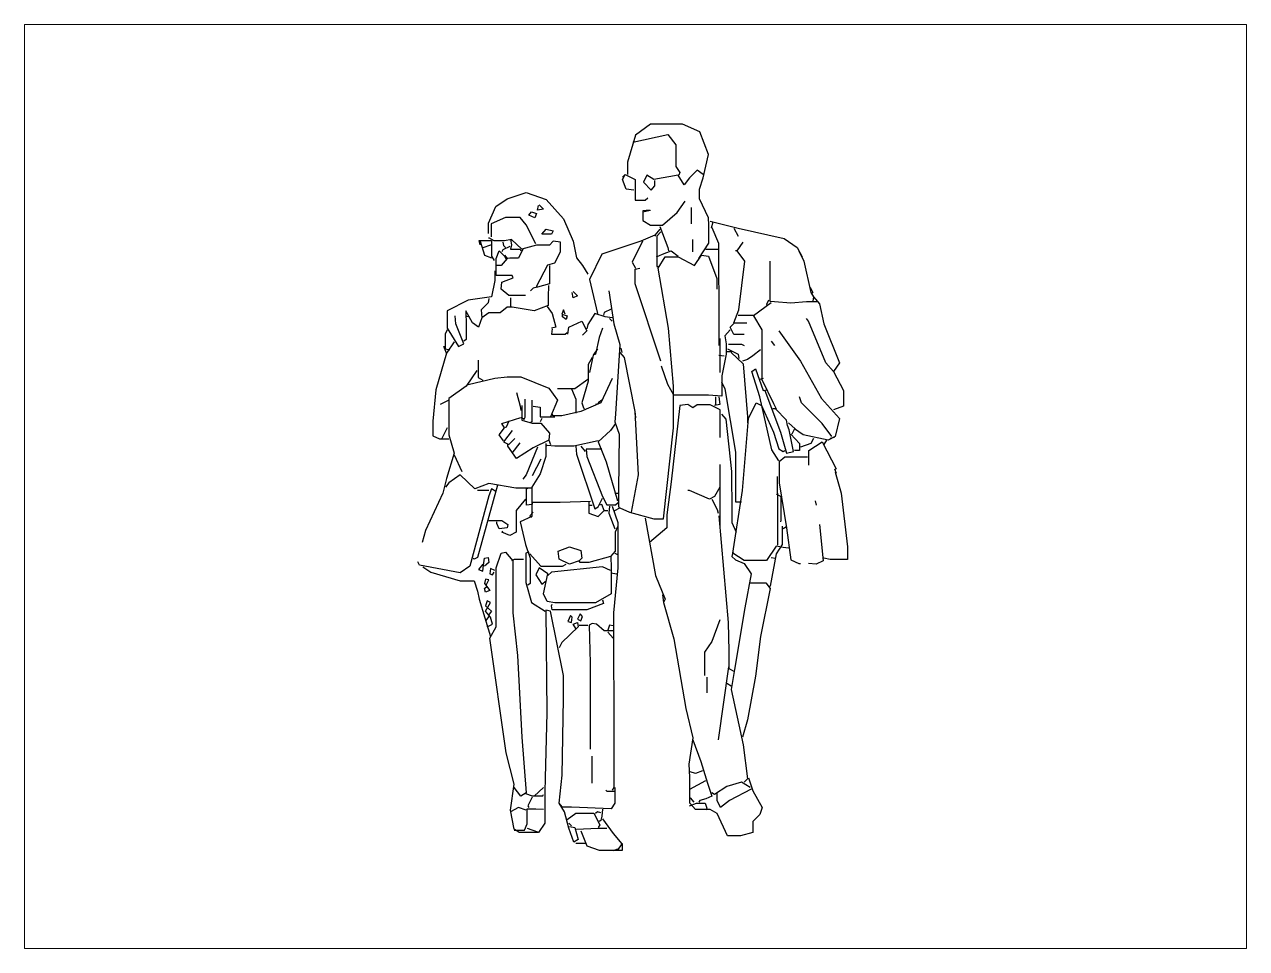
# Paper-space layout 'Drawing351' of a CAD drawing. Header units: millimetres. Extents: x 5 to 637, y 1 to 479.
# The model-space entities are those that its viewports show. They can reach past a viewport. Long polylines and large blocks are cut down to what shows.
import ezdxf

# ---------------------------------------------------------------- set-up
doc = ezdxf.new("R2010")
doc.units = ezdxf.units.MM
doc.layers.add('Standard', color=7, linetype='Continuous')

msp = doc.modelspace()

# ---------------------------------------------------------------- linework, layer by layer
at = {"layer": 'Standard', "linetype": 'Continuous'}
for points in [[(269.3, 389.35), (270.45, 391.15), (270.45, 393.25), (270.4, 394.05), (269.35, 396.25), (269.35, 397.35), (269.8, 398.65), (270.4, 401.35), (269.4, 403.95), (267.4, 404.85), (263.7, 404.85), (262, 403.55), (261.05, 400.45), (261.05, 399.05)], [(261.7, 402.75), (265.7, 403.65), (266.65, 402.45), (266.63, 401.05), (266.63, 399.95), (267.1, 399.25), (267, 398.95)], [(261.7, 402.75), (265.7, 403.65), (266.65, 402.45), (266.63, 401.05), (266.63, 399.95), (267.1, 399.25), (267, 398.95)], [(261.7, 402.75), (265.7, 403.65), (266.65, 402.45), (266.63, 401.05), (266.63, 399.95), (267.1, 399.25), (267, 398.95)], [(261.7, 402.75), (265.7, 403.65), (266.65, 402.45), (266.63, 401.05), (266.63, 399.95), (267.1, 399.25), (267, 398.95)], [(260.8, 399.05), (260.5, 398.75)], [(260.8, 399.05), (260.5, 398.75)], [(260.8, 399.05), (260.5, 398.75)], [(261.8, 397.25), (260.9, 397.35), (260.5, 398.45), (260.8, 399.05), (261.95, 398.45), (261.95, 396.1), (263.1, 396.1), (263.4, 396.35)], [(261.8, 397.25), (260.9, 397.35), (260.5, 398.45), (260.8, 399.05), (261.95, 398.45), (261.95, 396.1), (263.1, 396.1), (263.4, 396.35)], [(269.8, 399.05), (269.1, 399.55), (268.2, 398.65), (267.6, 397.85), (266.9, 398.95), (264.1, 398.45), (263.3, 398.95), (262.9, 398.15), (263.8, 397.25), (264.2, 397.75), (264.2, 398.35)], [(269.8, 399.05), (269.1, 399.55), (268.2, 398.65), (267.6, 397.85), (266.9, 398.95), (264.1, 398.45), (263.3, 398.95), (262.9, 398.15), (263.8, 397.25), (264.2, 397.75), (264.2, 398.35)], [(245.05, 392.25), (245.05, 393.45), (245.9, 395.35), (247.2, 396.25), (249.4, 396.95), (251.7, 396.15), (253.7, 393.95), (254.8, 391.35), (255.2, 389.45), (255.9, 388.55), (256.5, 387.55)], [(245.05, 392.25), (245.05, 393.45), (245.9, 395.35), (247.2, 396.25), (249.4, 396.95), (251.7, 396.15), (253.7, 393.95), (254.8, 391.35), (255.2, 389.45), (255.9, 388.55), (256.5, 387.55)], [(263.6, 394.95), (262.85, 394.85), (262.85, 393.75), (263.7, 393.2), (265.1, 393.2), (266.8, 394.65), (267.7, 395.95)], [(263.6, 394.95), (262.85, 394.85), (262.85, 393.75), (263.7, 393.2), (265.1, 393.2), (266.8, 394.65), (267.7, 395.95)], [(263.6, 394.95), (262.85, 394.85), (262.85, 393.75), (263.7, 393.2), (265.1, 393.2), (266.8, 394.65), (267.7, 395.95)], [(263.6, 394.95), (262.85, 394.85), (262.85, 393.75), (263.7, 393.2), (265.1, 393.2), (266.8, 394.65), (267.7, 395.95)], [(263.6, 394.95), (262.85, 394.85), (262.85, 393.75), (263.7, 393.2), (265.1, 393.2), (266.8, 394.65), (267.7, 395.95)], [(263.6, 394.95), (262.85, 394.85), (262.85, 393.75), (263.7, 393.2), (265.1, 393.2), (266.8, 394.65), (267.7, 395.95)], [(263.6, 394.95), (262.85, 394.85), (262.85, 393.75), (263.7, 393.2), (265.1, 393.2), (266.8, 394.65), (267.7, 395.95)], [(263.6, 394.95), (262.85, 394.85), (262.85, 393.75), (263.7, 393.2), (265.1, 393.2), (266.8, 394.65), (267.7, 395.95)], [(263.6, 394.95), (262.85, 394.85), (262.85, 393.75), (263.7, 393.2), (265.1, 393.2), (266.8, 394.65), (267.7, 395.95)], [(263.6, 394.95), (262.85, 394.85), (262.85, 393.75), (263.7, 393.2), (265.1, 393.2), (266.8, 394.65), (267.7, 395.95)], [(263.6, 394.95), (262.85, 394.85), (262.85, 393.75), (263.7, 393.2), (265.1, 393.2), (266.8, 394.65), (267.7, 395.95)], [(250, 394.75), (250.6, 394.55), (250.4, 394.05), (249.7, 394.35), (250, 394.75)], [(250, 394.75), (250.6, 394.55), (250.4, 394.05), (249.7, 394.35), (250, 394.75)], [(250, 394.75), (250.6, 394.55), (250.4, 394.05), (249.7, 394.35), (250, 394.75)], [(250, 394.75), (250.6, 394.55), (250.4, 394.05), (249.7, 394.35), (250, 394.75)], [(250, 394.75), (250.6, 394.55), (250.4, 394.05), (249.7, 394.35), (250, 394.75)], [(250, 394.75), (250.6, 394.55), (250.4, 394.05), (249.7, 394.35), (250, 394.75)], [(250, 394.75), (250.6, 394.55), (250.4, 394.05), (249.7, 394.35), (250, 394.75)], [(250.9, 395.55), (251.4, 395.05), (250.7, 394.95), (250.8, 395.45)], [(250.9, 395.55), (251.4, 395.05), (250.7, 394.95), (250.8, 395.45)], [(250.9, 395.55), (251.4, 395.05), (250.7, 394.95), (250.8, 395.45)], [(250.9, 395.55), (251.4, 395.05), (250.7, 394.95), (250.8, 395.45)], [(262.8, 394.75), (263.7, 394.95)], [(262.8, 394.75), (263.7, 394.95)], [(262.8, 394.75), (263.7, 394.95)], [(262.8, 394.75), (263.7, 394.95)], [(268.4, 395.25), (268.4, 393.35)], [(268.4, 395.25), (268.4, 393.35)], [(268.4, 395.25), (268.4, 393.35)], [(268.4, 395.25), (268.4, 393.35)], [(268.4, 395.25), (268.4, 393.35)], [(268.4, 395.25), (268.4, 393.35)], [(268.4, 395.25), (268.4, 393.35)], [(250.5, 391.05), (249.4, 393.25), (248.7, 394.1), (247, 394.1), (245.35, 393.35), (245.35, 391.85)], [(250.5, 391.05), (249.4, 393.25), (248.7, 394.1), (247, 394.1), (245.35, 393.35), (245.35, 391.85)], [(250.5, 391.05), (249.4, 393.25), (248.7, 394.1), (247, 394.1), (245.35, 393.35), (245.35, 391.85)], [(250.5, 391.05), (249.4, 393.25), (248.7, 394.1), (247, 394.1), (245.35, 393.35), (245.35, 391.85)], [(250.5, 391.05), (249.4, 393.25), (248.7, 394.1), (247, 394.1), (245.35, 393.35), (245.35, 391.85)], [(250.5, 391.05), (249.4, 393.25), (248.7, 394.1), (247, 394.1), (245.35, 393.35), (245.35, 391.85)], [(250.5, 391.05), (249.4, 393.25), (248.7, 394.1), (247, 394.1), (245.35, 393.35), (245.35, 391.85)], [(264.8, 393.05), (265.7, 390.65), (265.8, 390.25)], [(270.6, 393.65), (273.8, 392.85), (279.1, 391.65), (280.6, 390.65), (281.2, 389.55)], [(270.9, 393.55), (270.7, 392.85)], [(270.8, 392.95), (271.55, 391.15), (271.58, 381.45), (271.58, 379.35)], [(270.8, 392.95), (271.55, 391.15), (271.58, 381.45), (271.58, 379.35)], [(273.3, 392.85), (273.8, 391.95)], [(244.1, 390.95), (244, 391.45), (245.4, 391.45), (245.4, 389.65), (245.7, 389.15)], [(250.6, 386.15), (251.9, 388.65), (252.7, 388.85), (253.35, 390.15), (253.35, 391.25), (252.5, 391.35), (252.1, 390.9), (250.6, 390.9), (248.9, 390.45), (247.7, 391.55), (246.9, 391.4), (245.7, 391.4), (245.1, 391.75), (245.1, 391.65)], [(250.6, 386.15), (251.9, 388.65), (252.7, 388.85), (253.35, 390.15), (253.35, 391.25), (252.5, 391.35), (252.1, 390.9), (250.6, 390.9), (248.9, 390.45), (247.7, 391.55), (246.9, 391.4), (245.7, 391.4), (245.1, 391.75), (245.1, 391.65)], [(250.6, 386.15), (251.9, 388.65), (252.7, 388.85), (253.35, 390.15), (253.35, 391.25), (252.5, 391.35), (252.1, 390.9), (250.6, 390.9), (248.9, 390.45), (247.7, 391.55), (246.9, 391.4), (245.7, 391.4), (245.1, 391.75), (245.1, 391.65)], [(250.6, 386.15), (251.9, 388.65), (252.7, 388.85), (253.35, 390.15), (253.35, 391.25), (252.5, 391.35), (252.1, 390.9), (250.6, 390.9), (248.9, 390.45), (247.7, 391.55), (246.9, 391.4), (245.7, 391.4), (245.1, 391.75), (245.1, 391.65)], [(247.6, 391.55), (247.7, 390.95), (247.6, 390.45), (248.7, 390.45), (248.8, 390.25)], [(247.6, 391.55), (247.7, 390.95), (247.6, 390.45), (248.7, 390.45), (248.8, 390.25)], [(251.7, 392.75), (252.5, 392.55), (252.3, 392.15), (251.2, 392.15), (251.7, 392.75)], [(264.2, 392.05), (262.6, 391.35), (258.1, 389.85), (256.7, 386.95), (257.6, 383.05)], [(264.2, 392.05), (262.6, 391.35), (258.1, 389.85), (256.7, 386.95), (257.6, 383.05)], [(264.2, 392.05), (262.6, 391.35), (258.1, 389.85), (256.7, 386.95), (257.6, 383.05)], [(264.2, 392.05), (262.6, 391.35), (258.1, 389.85), (256.7, 386.95), (257.6, 383.05)], [(264.8, 392.75), (264.2, 392.05), (264.3, 391.95)], [(264.9, 392.45), (264.45, 391.95), (264.45, 388.45), (264.7, 388.45)], [(264.9, 392.45), (264.45, 391.95), (264.45, 388.45), (264.7, 388.45)], [(264.9, 392.45), (264.45, 391.95), (264.45, 388.45), (264.7, 388.45)], [(264.9, 392.45), (264.45, 391.95), (264.45, 388.45), (264.7, 388.45)], [(268.55, 391.55), (268.55, 390.15)], [(244.1, 391.35), (244.6, 389.75), (245.4, 389.45)], [(244.1, 391.35), (244.6, 389.75), (245.4, 389.45)], [(244.1, 391.35), (244.6, 389.75), (245.4, 389.45)], [(245.4, 390.95), (244.3, 390.55)], [(245.4, 390.95), (244.3, 390.55)], [(245.4, 390.95), (244.3, 390.55)], [(249.3, 385.1), (247.4, 385.1), (246.5, 385.85), (246.6, 386.65), (247.9, 387.15), (247.8, 387.4), (245.95, 387.4), (245.95, 389.35), (246.3, 390.25), (246.9, 389.65), (247.1, 389.25)], [(249.3, 385.1), (247.4, 385.1), (246.5, 385.85), (246.6, 386.65), (247.9, 387.15), (247.8, 387.4), (245.95, 387.4), (245.95, 389.35), (246.3, 390.25), (246.9, 389.65), (247.1, 389.25)], [(249.3, 385.1), (247.4, 385.1), (246.5, 385.85), (246.6, 386.65), (247.9, 387.15), (247.8, 387.4), (245.95, 387.4), (245.95, 389.35), (246.3, 390.25), (246.9, 389.65), (247.1, 389.25)], [(249.3, 385.1), (247.4, 385.1), (246.5, 385.85), (246.6, 386.65), (247.9, 387.15), (247.8, 387.4), (245.95, 387.4), (245.95, 389.35), (246.3, 390.25), (246.9, 389.65), (247.1, 389.25)], [(249.3, 385.1), (247.4, 385.1), (246.5, 385.85), (246.6, 386.65), (247.9, 387.15), (247.8, 387.4), (245.95, 387.4), (245.95, 389.35), (246.3, 390.25), (246.9, 389.65), (247.1, 389.25)], [(249.3, 385.1), (247.4, 385.1), (246.5, 385.85), (246.6, 386.65), (247.9, 387.15), (247.8, 387.4), (245.95, 387.4), (245.95, 389.35), (246.3, 390.25), (246.9, 389.65), (247.1, 389.25)], [(249.3, 385.1), (247.4, 385.1), (246.5, 385.85), (246.6, 386.65), (247.9, 387.15), (247.8, 387.4), (245.95, 387.4), (245.95, 389.35), (246.3, 390.25), (246.9, 389.65), (247.1, 389.25)], [(249.3, 385.1), (247.4, 385.1), (246.5, 385.85), (246.6, 386.65), (247.9, 387.15), (247.8, 387.4), (245.95, 387.4), (245.95, 389.35), (246.3, 390.25), (246.9, 389.65), (247.1, 389.25)], [(249.3, 385.1), (247.4, 385.1), (246.5, 385.85), (246.6, 386.65), (247.9, 387.15), (247.8, 387.4), (245.95, 387.4), (245.95, 389.35), (246.3, 390.25), (246.9, 389.65), (247.1, 389.25)], [(247.5, 390.75), (246.7, 390.35), (246.6, 390.15)], [(247.5, 390.75), (246.7, 390.35), (246.6, 390.15)], [(247.5, 390.75), (246.7, 390.35), (246.6, 390.15)], [(246.7, 391.25), (246.8, 390.85), (247, 390.65)], [(249, 390.45), (248.5, 389.4), (247.5, 389.4), (247.2, 389.35)], [(249, 390.45), (248.5, 389.4), (247.5, 389.4), (247.2, 389.35)], [(249, 390.45), (248.5, 389.4), (247.5, 389.4), (247.2, 389.35)], [(249, 390.45), (248.5, 389.4), (247.5, 389.4), (247.2, 389.35)], [(249, 390.45), (248.5, 389.4), (247.5, 389.4), (247.2, 389.35)], [(249, 390.45), (248.5, 389.4), (247.5, 389.4), (247.2, 389.35)], [(249, 390.45), (248.5, 389.4), (247.5, 389.4), (247.2, 389.35)], [(262.8, 391.35), (261.6, 388.95), (262, 388.25)], [(262.8, 391.35), (261.6, 388.95), (262, 388.25)], [(262.8, 391.35), (261.6, 388.95), (262, 388.25)], [(264.4, 389.55), (265.1, 389.85), (266.1, 390.25), (266.9, 389.65)], [(270.1, 390.45), (271.6, 390.45)], [(273.3, 381.95), (273.9, 383.45), (274.6, 389.05), (273.7, 390.25), (273.5, 390.25)], [(273.3, 381.95), (273.9, 383.45), (274.6, 389.05), (273.7, 390.25), (273.5, 390.25)], [(273.3, 381.95), (273.9, 383.45), (274.6, 389.05), (273.7, 390.25), (273.5, 390.25)], [(273.7, 390.25), (274.4, 391.25)], [(273.7, 390.25), (274.4, 391.25)], [(273.7, 390.25), (274.4, 391.25)], [(273.7, 390.25), (274.4, 391.25)], [(273.7, 390.25), (274.4, 391.25)], [(273.7, 390.25), (274.4, 391.25)], [(273.7, 390.25), (274.4, 391.25)], [(273.7, 390.25), (274.4, 391.25)], [(280.8, 390.25), (281.4, 389.05), (282.2, 385.45), (282.5, 384.95), (282.4, 384.45)], [(246.9, 389.75), (247.2, 389.35), (246.5, 388.55), (245.9, 388.55)], [(246.9, 389.75), (247.2, 389.35), (246.5, 388.55), (245.9, 388.55)], [(246.9, 389.75), (247.2, 389.35), (246.5, 388.55), (245.9, 388.55)], [(246.9, 389.75), (247.2, 389.35), (246.5, 388.55), (245.9, 388.55)], [(246.9, 389.75), (247.2, 389.35), (246.5, 388.55), (245.9, 388.55)], [(259.6, 360.35), (260.2, 360.65), (261.3, 360.15), (264.1, 359.4), (265.2, 359.4), (266.35, 369.85), (266.35, 374.65), (265.8, 381.35), (264.6, 388.25), (265.4, 389.55), (266.9, 389.55), (268.8, 388.55), (269.6, 389.75), (270.4, 389.65), (271.35, 387.05), (271.35, 385.85)], [(277.45, 389.05), (277.45, 384.45), (278, 384.4), (279.9, 384.27), (281.7, 384.41), (283, 384.41)], [(277.45, 389.05), (277.45, 384.45), (278, 384.4), (279.9, 384.27), (281.7, 384.41), (283, 384.41)], [(277.45, 389.05), (277.45, 384.45), (278, 384.4), (279.9, 384.27), (281.7, 384.41), (283, 384.41)], [(245.8, 387.95), (245.8, 386.85), (245.4, 384.95), (242.7, 384.55), (240.3, 383.35), (240.3, 381.35), (241.6, 379.25), (242.2, 379.55), (241.3, 381.85), (241.2, 382.75)], [(245.8, 387.95), (245.8, 386.85), (245.4, 384.95), (242.7, 384.55), (240.3, 383.35), (240.3, 381.35), (241.6, 379.25), (242.2, 379.55), (241.3, 381.85), (241.2, 382.75)], [(245.8, 387.95), (245.8, 386.85), (245.4, 384.95), (242.7, 384.55), (240.3, 383.35), (240.3, 381.35), (241.6, 379.25), (242.2, 379.55), (241.3, 381.85), (241.2, 382.75)], [(245.8, 387.95), (245.8, 386.85), (245.4, 384.95), (242.7, 384.55), (240.3, 383.35), (240.3, 381.35), (241.6, 379.25), (242.2, 379.55), (241.3, 381.85), (241.2, 382.75)], [(245.8, 387.95), (245.8, 386.85), (245.4, 384.95), (242.7, 384.55), (240.3, 383.35), (240.3, 381.35), (241.6, 379.25), (242.2, 379.55), (241.3, 381.85), (241.2, 382.75)], [(252.1, 388.55), (252.1, 386.45), (250.7, 386.05), (250.2, 385.95), (249.9, 385.65)], [(264.9, 377.55), (261.95, 386.45), (261.95, 388.15), (262.5, 388.25)], [(251.95, 386.25), (251.93, 384.95), (251.93, 383.95), (250.3, 383.35), (247.8, 383.75), (247.2, 383.75), (246.4, 383.1), (245.1, 383.1), (244.3, 382.55), (243.9, 381.45), (243.2, 381.95), (242.45, 383.35), (242.48, 381.65), (242.48, 380.05), (242.2, 379.85)], [(251.95, 386.25), (251.93, 384.95), (251.93, 383.95), (250.3, 383.35), (247.8, 383.75), (247.2, 383.75), (246.4, 383.1), (245.1, 383.1), (244.3, 382.55), (243.9, 381.45), (243.2, 381.95), (242.45, 383.35), (242.48, 381.65), (242.48, 380.05), (242.2, 379.85)], [(282.1, 386.05), (282.4, 385.45), (282.3, 385.35)], [(245.1, 384.75), (245, 384.25), (244.2, 383.45), (244.3, 382.55)], [(247.6, 384.85), (247.6, 383.85)], [(247.6, 384.85), (247.6, 383.85)], [(247.6, 384.85), (247.6, 383.85)], [(247.6, 384.85), (247.6, 383.85)], [(247.6, 384.85), (247.6, 383.85)], [(247.6, 384.85), (247.6, 383.85)], [(254.8, 385.55), (255.3, 385.05), (254.8, 384.85), (254.7, 385.45)], [(254.8, 385.55), (255.3, 385.05), (254.8, 384.85), (254.7, 385.45)], [(254.8, 385.55), (255.3, 385.05), (254.8, 384.85), (254.7, 385.45)], [(254.8, 385.55), (255.3, 385.05), (254.8, 384.85), (254.7, 385.45)], [(254.8, 385.55), (255.3, 385.05), (254.8, 384.85), (254.7, 385.45)], [(254.8, 385.55), (255.3, 385.05), (254.8, 384.85), (254.7, 385.45)], [(254.8, 385.55), (255.3, 385.05), (254.8, 384.85), (254.7, 385.45)], [(254.8, 385.55), (255.3, 385.05), (254.8, 384.85), (254.7, 385.45)], [(254.8, 385.55), (255.3, 385.05), (254.8, 384.85), (254.7, 385.45)], [(254.8, 385.55), (255.3, 385.05), (254.8, 384.85), (254.7, 385.45)], [(254.8, 385.55), (255.3, 385.05), (254.8, 384.85), (254.7, 385.45)], [(254.8, 385.55), (255.3, 385.05), (254.8, 384.85), (254.7, 385.45)], [(254.8, 385.55), (255.3, 385.05), (254.8, 384.85), (254.7, 385.45)], [(254.8, 385.55), (255.3, 385.05), (254.8, 384.85), (254.7, 385.45)], [(254.8, 385.55), (255.3, 385.05), (254.8, 384.85), (254.7, 385.45)], [(254.8, 385.55), (255.3, 385.05), (254.8, 384.85), (254.7, 385.45)], [(254.8, 385.55), (255.3, 385.05), (254.8, 384.85), (254.7, 385.45)], [(258.9, 385.65), (259.5, 381.85), (260.2, 379.45), (260.2, 378.95)], [(258.9, 385.65), (259.5, 381.85), (260.2, 379.45), (260.2, 378.95)], [(277.3, 384.55), (277.1, 384.05), (277.2, 383.95)], [(282.5, 384.95), (283.2, 384.15), (283.7, 381.85), (285.5, 377.35), (284.8, 376.35), (283.9, 377.35), (281.9, 382.15), (281.7, 382.45)], [(251.8, 383.85), (252.4, 383.05), (252.8, 381.45), (252.3, 381.35)], [(251.8, 383.85), (252.4, 383.05), (252.8, 381.45), (252.3, 381.35)], [(253.9, 382.95), (253.7, 383.45), (253.5, 382.95), (254.1, 382.75), (254, 382.35), (253.6, 382.65), (253.6, 382.95)], [(253.9, 382.95), (253.7, 383.45), (253.5, 382.95), (254.1, 382.75), (254, 382.35), (253.6, 382.65), (253.6, 382.95)], [(253.9, 382.95), (253.7, 383.45), (253.5, 382.95), (254.1, 382.75), (254, 382.35), (253.6, 382.65), (253.6, 382.95)], [(253.9, 382.95), (253.7, 383.45), (253.5, 382.95), (254.1, 382.75), (254, 382.35), (253.6, 382.65), (253.6, 382.95)], [(259.3, 382.55), (258.5, 382.65), (257.3, 383.05), (256.5, 381.75), (256.4, 381.25)], [(259.3, 382.55), (258.5, 382.65), (257.3, 383.05), (256.5, 381.75), (256.4, 381.25)], [(259.3, 382.55), (258.5, 382.65), (257.3, 383.05), (256.5, 381.75), (256.4, 381.25)], [(259.2, 383.55), (258.4, 383.15), (258.3, 382.85)], [(259.2, 383.55), (258.4, 383.15), (258.3, 382.85)], [(277.6, 384.25), (275.6, 382.75), (276.55, 381.15), (276.55, 375.45), (277.9, 372.65), (278.2, 372.05)], [(242.4, 382.75), (242.9, 382.65)], [(242.4, 382.75), (242.9, 382.65)], [(242.4, 382.75), (242.9, 382.65)], [(242.4, 382.75), (242.9, 382.65)], [(242.4, 382.75), (242.9, 382.65)], [(242.4, 382.75), (242.9, 382.65)], [(242.4, 382.75), (242.9, 382.65)], [(242.4, 382.75), (242.9, 382.65)], [(242.4, 382.75), (242.9, 382.65)], [(254.2, 380.65), (254.3, 381.45), (255.8, 382.15), (256.4, 381.05), (255.9, 380.55)], [(254.2, 380.65), (254.3, 381.45), (255.8, 382.15), (256.4, 381.05), (255.9, 380.55)], [(259, 382.45), (259.3, 382.15)], [(259, 382.45), (259.3, 382.15)], [(259, 382.45), (259.3, 382.15)], [(259, 382.45), (259.3, 382.15)], [(259, 382.45), (259.3, 382.15)], [(259, 382.45), (259.3, 382.15)], [(274.5, 380.6), (273.3, 380.6), (272.9, 381.45), (273.4, 381.95), (274.8, 381.95)], [(274.5, 380.6), (273.3, 380.6), (272.9, 381.45), (273.4, 381.95), (274.8, 381.95)], [(274.5, 380.6), (273.3, 380.6), (272.9, 381.45), (273.4, 381.95), (274.8, 381.95)], [(274.5, 380.6), (273.3, 380.6), (272.9, 381.45), (273.4, 381.95), (274.8, 381.95)], [(274.5, 380.6), (273.3, 380.6), (272.9, 381.45), (273.4, 381.95), (274.8, 381.95)], [(274.5, 380.6), (273.3, 380.6), (272.9, 381.45), (273.4, 381.95), (274.8, 381.95)], [(274.5, 380.6), (273.3, 380.6), (272.9, 381.45), (273.4, 381.95), (274.8, 381.95)], [(273.8, 382.85), (275.6, 382.85)], [(273.8, 382.85), (275.6, 382.85)], [(240.3, 381.15), (240.05, 380.65), (240.05, 378.95), (240.6, 378.85)], [(240.3, 381.15), (240.05, 380.65), (240.05, 378.95), (240.6, 378.85)], [(252.4, 381.25), (252.3, 380.65), (253.9, 380.65), (254.1, 380.85)], [(252.4, 381.25), (252.3, 380.65), (253.9, 380.65), (254.1, 380.85)], [(252.4, 381.25), (252.3, 380.65), (253.9, 380.65), (254.1, 380.85)], [(252.4, 381.25), (252.3, 380.65), (253.9, 380.65), (254.1, 380.85)], [(252.4, 381.25), (252.3, 380.65), (253.9, 380.65), (254.1, 380.85)], [(252.4, 381.25), (252.3, 380.65), (253.9, 380.65), (254.1, 380.85)], [(252.4, 381.25), (252.3, 380.65), (253.9, 380.65), (254.1, 380.85)], [(258.2, 381.35), (257.8, 380.25), (257.4, 378.35), (257.1, 378.25)], [(258.2, 381.35), (257.8, 380.25), (257.4, 378.35), (257.1, 378.25)], [(258.2, 381.35), (257.8, 380.25), (257.4, 378.35), (257.1, 378.25)], [(258.2, 381.35), (257.8, 380.25), (257.4, 378.35), (257.1, 378.25)], [(258.2, 381.35), (257.8, 380.25), (257.4, 378.35), (257.1, 378.25)], [(258.2, 381.35), (257.8, 380.25), (257.4, 378.35), (257.1, 378.25)], [(272.9, 381.15), (272.3, 380.45), (272.45, 379.55), (272.45, 378.35), (271.95, 375.85), (271.95, 373.5), (270.4, 373.62), (266.4, 373.62), (265.7, 374.85), (265, 376.95)], [(272.9, 381.15), (272.3, 380.45), (272.45, 379.55), (272.45, 378.35), (271.95, 375.85), (271.95, 373.5), (270.4, 373.62), (266.4, 373.62), (265.7, 374.85), (265, 376.95)], [(271.7, 380.15), (271.7, 376.25)], [(278.5, 381.05), (281, 377.55), (283.4, 373.25), (285.5, 370.95), (285, 368.85), (284.2, 368.45), (281.3, 369.05), (280.3, 369.75), (280, 369.15)], [(241.1, 379.75), (240.2, 378.45), (239.9, 379.25), (240, 379.25)], [(241.1, 379.75), (240.2, 378.45), (239.9, 379.25), (240, 379.25)], [(257.6, 378.95), (257.1, 378.25), (256.7, 376.25)], [(257.6, 378.95), (257.1, 378.25), (256.7, 376.25)], [(257.6, 378.95), (257.1, 378.25), (256.7, 376.25)], [(257.6, 378.95), (257.1, 378.25), (256.7, 376.25)], [(257.6, 378.95), (257.1, 378.25), (256.7, 376.25)], [(257.6, 378.95), (257.1, 378.25), (256.7, 376.25)], [(260.2, 379.45), (259.7, 371.45), (259.6, 370.55), (260.1, 369.15), (260.05, 362.65), (260.05, 360.85), (260.1, 360.65)], [(260.2, 379.45), (259.7, 371.45), (259.6, 370.55), (260.1, 369.15), (260.05, 362.65), (260.05, 360.85), (260.1, 360.65)], [(260.2, 379.45), (259.7, 371.45), (259.6, 370.55), (260.1, 369.15), (260.05, 362.65), (260.05, 360.85), (260.1, 360.65)], [(260.2, 379.45), (259.7, 371.45), (259.6, 370.55), (260.1, 369.15), (260.05, 362.65), (260.05, 360.85), (260.1, 360.65)], [(260.2, 379.45), (259.7, 371.45), (259.6, 370.55), (260.1, 369.15), (260.05, 362.65), (260.05, 360.85), (260.1, 360.65)], [(260.3, 379.05), (260.4, 378.55)], [(260.3, 379.05), (260.4, 378.55)], [(260.3, 379.05), (260.4, 378.55)], [(260.3, 379.05), (260.4, 378.55)], [(260.3, 379.05), (260.4, 378.55)], [(272.6, 378.95), (273.8, 378.35), (273.9, 377.85)], [(272.6, 378.95), (273.8, 378.35), (273.9, 377.85)], [(272.7, 379.5), (274.2, 379.5), (274.5, 379.35)], [(272.7, 379.5), (274.2, 379.5), (274.5, 379.35)], [(272.7, 379.5), (274.2, 379.5), (274.5, 379.35)], [(272.7, 379.5), (274.2, 379.5), (274.5, 379.35)], [(276.4, 378.85), (275.5, 378.15), (274.9, 377.75), (274.3, 377.55)], [(276.4, 378.85), (275.5, 378.15), (274.9, 377.75), (274.3, 377.55)], [(276.4, 378.85), (275.5, 378.15), (274.9, 377.75), (274.3, 377.55)], [(277.6, 379.85), (278, 379.35)], [(277.6, 379.85), (278, 379.35)], [(277.6, 379.85), (278, 379.35)], [(277.6, 379.85), (278, 379.35)], [(277.6, 379.85), (278, 379.35)], [(277.6, 379.85), (278, 379.35)], [(277.6, 379.85), (278, 379.35)], [(277.6, 379.85), (278, 379.35)], [(240.2, 378.45), (239, 374.25), (238.65, 370.65), (238.65, 368.95), (239.4, 368.6), (240.5, 368.6)], [(240.2, 378.45), (239, 374.25), (238.65, 370.65), (238.65, 368.95), (239.4, 368.6), (240.5, 368.6)], [(240.2, 378.45), (239, 374.25), (238.65, 370.65), (238.65, 368.95), (239.4, 368.6), (240.5, 368.6)], [(240.2, 378.45), (239, 374.25), (238.65, 370.65), (238.65, 368.95), (239.4, 368.6), (240.5, 368.6)], [(240.2, 378.45), (239, 374.25), (238.65, 370.65), (238.65, 368.95), (239.4, 368.6), (240.5, 368.6)], [(243.85, 377.65), (243.85, 375.65), (244.4, 375.35)], [(243.85, 377.65), (243.85, 375.65), (244.4, 375.35)], [(243.85, 377.65), (243.85, 375.65), (244.4, 375.35)], [(243.85, 377.65), (243.85, 375.65), (244.4, 375.35)], [(243.85, 377.65), (243.85, 375.65), (244.4, 375.35)], [(243.85, 377.65), (243.85, 375.65), (244.4, 375.35)], [(243.85, 377.65), (243.85, 375.65), (244.4, 375.35)], [(243.85, 377.65), (243.85, 375.65), (244.4, 375.35)], [(257, 377.95), (256.55, 377.15), (256.55, 375.25), (255.8, 372.75), (256, 372.15), (256.1, 372.05)], [(257, 377.95), (256.55, 377.15), (256.55, 375.25), (255.8, 372.75), (256, 372.15), (256.1, 372.05)], [(257, 377.95), (256.55, 377.15), (256.55, 375.25), (255.8, 372.75), (256, 372.15), (256.1, 372.05)], [(257, 377.95), (256.55, 377.15), (256.55, 375.25), (255.8, 372.75), (256, 372.15), (256.1, 372.05)], [(260.2, 378.55), (260.7, 377.95), (261.9, 371.75), (262.3, 364.45), (261.5, 360.15)], [(260.2, 378.55), (260.7, 377.95), (261.9, 371.75), (262.3, 364.45), (261.5, 360.15)], [(271.6, 378.25), (272.2, 378.15)], [(271.6, 378.25), (272.2, 378.15)], [(272.5, 378.65), (273.1, 378.65)], [(272.5, 378.65), (273.1, 378.65)], [(272.5, 378.65), (273.1, 378.65)], [(272.5, 378.65), (273.1, 378.65)], [(272.5, 378.65), (273.1, 378.65)], [(272.5, 378.65), (273.1, 378.65)], [(272.5, 378.65), (273.1, 378.65)], [(273, 378.55), (274.4, 377.25), (274.9, 371.15), (274.9, 370.45)], [(273, 378.55), (274.4, 377.25), (274.9, 371.15), (274.9, 370.45)], [(243.7, 376.45), (242.5, 374.65), (240.5, 373.25), (240.5, 369.05), (241.1, 366.95), (240.2, 364.05), (239.8, 362.35), (237.8, 358.05), (237.4, 356.65)], [(243.7, 376.45), (242.5, 374.65), (240.5, 373.25), (240.5, 369.05), (241.1, 366.95), (240.2, 364.05), (239.8, 362.35), (237.8, 358.05), (237.4, 356.65)], [(278.5, 366.05), (277.7, 367.35), (276.3, 373.45), (275.4, 376.35), (275.8, 376.65), (276.7, 374.15), (277.1, 374.25)], [(278.5, 366.05), (277.7, 367.35), (276.3, 373.45), (275.4, 376.35), (275.8, 376.65), (276.7, 374.15), (277.1, 374.25)], [(284.8, 376.35), (285.95, 374.15), (285.95, 372.35), (284.8, 371.95)], [(242.7, 374.85), (245.8, 375.6), (247.2, 375.72), (248.8, 375.72), (252, 374.45), (253, 373.05), (252.2, 371.15)], [(242.7, 374.85), (245.8, 375.6), (247.2, 375.72), (248.8, 375.72), (252, 374.45), (253, 373.05), (252.2, 371.15)], [(259.3, 375.55), (258, 372.75), (255.7, 371.75), (253.5, 371.25), (252.5, 371.25), (252.4, 371.45)], [(259.3, 375.55), (258, 372.75), (255.7, 371.75), (253.5, 371.25), (252.5, 371.25), (252.4, 371.45)], [(259.3, 375.55), (258, 372.75), (255.7, 371.75), (253.5, 371.25), (252.5, 371.25), (252.4, 371.45)], [(259.3, 375.55), (258, 372.75), (255.7, 371.75), (253.5, 371.25), (252.5, 371.25), (252.4, 371.45)], [(259.3, 375.55), (258, 372.75), (255.7, 371.75), (253.5, 371.25), (252.5, 371.25), (252.4, 371.45)], [(259.3, 375.55), (258, 372.75), (255.7, 371.75), (253.5, 371.25), (252.5, 371.25), (252.4, 371.45)], [(259.3, 375.55), (258, 372.75), (255.7, 371.75), (253.5, 371.25), (252.5, 371.25), (252.4, 371.45)], [(259.3, 375.55), (258, 372.75), (255.7, 371.75), (253.5, 371.25), (252.5, 371.25), (252.4, 371.45)], [(259.3, 375.55), (258, 372.75), (255.7, 371.75), (253.5, 371.25), (252.5, 371.25), (252.4, 371.45)], [(259.3, 375.55), (258, 372.75), (255.7, 371.75), (253.5, 371.25), (252.5, 371.25), (252.4, 371.45)], [(259.3, 375.55), (258, 372.75), (255.7, 371.75), (253.5, 371.25), (252.5, 371.25), (252.4, 371.45)], [(256.5, 375.45), (255, 374.35), (253, 374.35)], [(271.9, 375.15), (272.3, 374.35), (273.5, 367.05), (273.5, 361.35), (274.2, 361.35)], [(271.9, 375.15), (272.3, 374.35), (273.5, 367.05), (273.5, 361.35), (274.2, 361.35)], [(276.7, 375.55), (276.3, 375.45)], [(276.7, 375.55), (276.3, 375.45)], [(276.7, 375.55), (276.3, 375.45)], [(276.7, 375.55), (276.3, 375.45)], [(276.7, 375.55), (276.3, 375.45)], [(276.7, 375.55), (276.3, 375.45)], [(276.7, 375.55), (276.3, 375.45)], [(276.7, 375.55), (276.3, 375.45)], [(248.3, 373.95), (248.7, 372.35), (248.8, 371.85)], [(248.3, 373.95), (248.7, 372.35), (248.8, 371.85)], [(248.3, 373.95), (248.7, 372.35), (248.8, 371.85)], [(248.3, 373.95), (248.7, 372.35), (248.8, 371.85)], [(248.3, 373.95), (248.7, 372.35), (248.8, 371.85)], [(248.3, 373.95), (248.7, 372.35), (248.8, 371.85)], [(248.3, 373.95), (248.7, 372.35), (248.8, 371.85)], [(248.3, 373.95), (248.7, 372.35), (248.8, 371.85)], [(248.3, 373.95), (248.7, 372.35), (248.8, 371.85)], [(248.3, 373.95), (248.7, 372.35), (248.8, 371.85)], [(248.3, 373.95), (248.7, 372.35), (248.8, 371.85)], [(248.3, 373.95), (248.7, 372.35), (248.8, 371.85)], [(248.3, 373.95), (248.7, 372.35), (248.8, 371.85)], [(248.3, 373.95), (248.7, 372.35), (248.8, 371.85)], [(249.25, 373.15), (249.25, 371.05), (249.1, 370.75)], [(249.25, 373.15), (249.25, 371.05), (249.1, 370.75)], [(249.25, 373.15), (249.25, 371.05), (249.1, 370.75)], [(254.6, 374.35), (255.1, 373.15), (255.1, 371.55)], [(254.6, 374.35), (255.1, 373.15), (255.1, 371.55)], [(254.6, 374.35), (255.1, 373.15), (255.1, 371.55)], [(254.6, 374.35), (255.1, 373.15), (255.1, 371.55)], [(254.6, 374.35), (255.1, 373.15), (255.1, 371.55)], [(254.6, 374.35), (255.1, 373.15), (255.1, 371.55)], [(254.6, 374.35), (255.1, 373.15), (255.1, 371.55)], [(271.6, 373.45), (271.7, 372.55), (271.1, 372.45)], [(271.6, 373.45), (271.7, 372.55), (271.1, 372.45)], [(271.2, 373.45), (271.2, 372.55)], [(271.2, 373.45), (271.2, 372.55)], [(271.2, 373.45), (271.2, 372.55)], [(276.9, 374.15), (278.7, 369.35), (279.4, 366.95), (280.2, 367.15), (279.7, 369.65), (279.5, 370.15), (279.4, 370.75), (278.1, 372.05), (277.8, 372.05)], [(276.9, 374.15), (278.7, 369.35), (279.4, 366.95), (280.2, 367.15), (279.7, 369.65), (279.5, 370.15), (279.4, 370.75), (278.1, 372.05), (277.8, 372.05)], [(276.9, 374.15), (278.7, 369.35), (279.4, 366.95), (280.2, 367.15), (279.7, 369.65), (279.5, 370.15), (279.4, 370.75), (278.1, 372.05), (277.8, 372.05)], [(284.6, 368.85), (283.5, 370.35), (281.1, 372.75), (280.9, 373.45)], [(284.6, 368.85), (283.5, 370.35), (281.1, 372.75), (280.9, 373.45)], [(240.5, 373.05), (239.5, 372.55)], [(240.5, 373.05), (239.5, 372.55)], [(240.5, 373.05), (239.5, 372.55)], [(240.5, 373.05), (239.5, 372.55)], [(248.9, 372.45), (248.9, 370.75), (250.1, 370.4), (251.1, 370.4), (252.1, 369.25), (252, 368.45), (250.2, 367.55), (248.3, 366.35), (247.3, 367.75), (247.3, 367.95)], [(248.9, 372.45), (248.9, 370.75), (250.1, 370.4), (251.1, 370.4), (252.1, 369.25), (252, 368.45), (250.2, 367.55), (248.3, 366.35), (247.3, 367.75), (247.3, 367.95)], [(248.9, 372.45), (248.9, 370.75), (250.1, 370.4), (251.1, 370.4), (252.1, 369.25), (252, 368.45), (250.2, 367.55), (248.3, 366.35), (247.3, 367.75), (247.3, 367.95)], [(248.9, 372.45), (248.9, 370.75), (250.1, 370.4), (251.1, 370.4), (252.1, 369.25), (252, 368.45), (250.2, 367.55), (248.3, 366.35), (247.3, 367.75), (247.3, 367.95)], [(250.05, 373.05), (250.05, 370.55), (249.8, 370.45)], [(250.05, 373.05), (250.05, 370.55), (249.8, 370.45)], [(250.05, 373.05), (250.05, 370.55), (249.8, 370.45)], [(250.05, 373.05), (250.05, 370.55), (249.8, 370.45)], [(250.05, 373.05), (250.05, 370.55), (249.8, 370.45)], [(250.05, 373.05), (250.05, 370.55), (249.8, 370.45)], [(250.05, 373.05), (250.05, 370.55), (249.8, 370.45)], [(250.05, 373.05), (250.05, 370.55), (249.8, 370.45)], [(250.05, 373.05), (250.05, 370.55), (249.8, 370.45)], [(250.05, 373.05), (250.05, 370.55), (249.8, 370.45)], [(250.05, 373.05), (250.05, 370.55), (249.8, 370.45)], [(250.05, 373.05), (250.05, 370.55), (249.8, 370.45)], [(250.05, 373.05), (250.05, 370.55), (249.8, 370.45)], [(250.05, 373.05), (250.05, 370.55), (249.8, 370.45)], [(250.05, 373.05), (250.05, 370.55), (249.8, 370.45)], [(250.2, 372.35), (251, 372.25), (251, 371.15), (252.7, 371.15)], [(250.2, 372.35), (251, 372.25), (251, 371.15), (252.7, 371.15)], [(250.2, 372.35), (251, 372.25), (251, 371.15), (252.7, 371.15)], [(250.2, 372.35), (251, 372.25), (251, 371.15), (252.7, 371.15)], [(250.2, 372.35), (251, 372.25), (251, 371.15), (252.7, 371.15)], [(250.2, 372.35), (251, 372.25), (251, 371.15), (252.7, 371.15)], [(250.2, 372.35), (251, 372.25), (251, 371.15), (252.7, 371.15)], [(250.2, 372.35), (251, 372.25), (251, 371.15), (252.7, 371.15)], [(250.2, 372.35), (251, 372.25), (251, 371.15), (252.7, 371.15)], [(250.2, 372.35), (251, 372.25), (251, 371.15), (252.7, 371.15)], [(250.2, 372.35), (251, 372.25), (251, 371.15), (252.7, 371.15)], [(250.2, 372.35), (251, 372.25), (251, 371.15), (252.7, 371.15)], [(250.2, 372.35), (251, 372.25), (251, 371.15), (252.7, 371.15)], [(250.2, 372.35), (251, 372.25), (251, 371.15), (252.7, 371.15)], [(250.2, 372.35), (251, 372.25), (251, 371.15), (252.7, 371.15)], [(250.2, 372.35), (251, 372.25), (251, 371.15), (252.7, 371.15)], [(250.2, 372.35), (251, 372.25), (251, 371.15), (252.7, 371.15)], [(257.8, 372.65), (257.4, 372.55)], [(257.8, 372.65), (257.4, 372.55)], [(257.8, 372.65), (257.4, 372.55)], [(257.8, 372.65), (257.4, 372.55)], [(257.8, 372.65), (257.4, 372.55)], [(257.8, 372.65), (257.4, 372.55)], [(257.8, 372.65), (257.4, 372.55)], [(258.1, 373.05), (257.7, 372.75)], [(258.1, 373.05), (257.7, 372.75)], [(258.1, 373.05), (257.7, 372.75)], [(258.1, 373.05), (257.7, 372.75)], [(258.1, 373.05), (257.7, 372.75)], [(261.9, 371.75), (262, 371.05), (261.9, 370.95)], [(261.9, 371.75), (262, 371.05), (261.9, 370.95)], [(271.75, 368.75), (271.75, 371.95), (270.6, 372.5), (269.1, 372.5), (268.6, 372.15), (268, 372.55), (267.1, 372.45), (266.1, 363.65), (265.6, 359.85), (265.6, 358.35), (263.6, 356.65)], [(271.75, 368.75), (271.75, 371.95), (270.6, 372.5), (269.1, 372.5), (268.6, 372.15), (268, 372.55), (267.1, 372.45), (266.1, 363.65), (265.6, 359.85), (265.6, 358.35), (263.6, 356.65)], [(271.75, 368.75), (271.75, 371.95), (270.6, 372.5), (269.1, 372.5), (268.6, 372.15), (268, 372.55), (267.1, 372.45), (266.1, 363.65), (265.6, 359.85), (265.6, 358.35), (263.6, 356.65)], [(278.6, 356.15), (278.2, 356.25), (277.1, 354.6), (274.5, 354.6), (273.2, 355.45), (274.3, 362.65), (275, 370.95), (275.9, 372.75), (276.5, 372.45), (277.9, 369.35), (278.5, 367.45), (279, 367.15), (279.2, 367.25)], [(278.6, 356.15), (278.2, 356.25), (277.1, 354.6), (274.5, 354.6), (273.2, 355.45), (274.3, 362.65), (275, 370.95), (275.9, 372.75), (276.5, 372.45), (277.9, 369.35), (278.5, 367.45), (279, 367.15), (279.2, 367.25)], [(246.8, 368.35), (246.3, 369.05), (246.9, 369.85), (246.6, 370.35), (248.8, 371.05), (249.1, 370.95)], [(246.8, 368.35), (246.3, 369.05), (246.9, 369.85), (246.6, 370.35), (248.8, 371.05), (249.1, 370.95)], [(246.8, 368.35), (246.3, 369.05), (246.9, 369.85), (246.6, 370.35), (248.8, 371.05), (249.1, 370.95)], [(247.4, 370.65), (247.1, 369.95), (246.9, 369.85)], [(247.4, 370.65), (247.1, 369.95), (246.9, 369.85)], [(247.4, 370.65), (247.1, 369.95), (246.9, 369.85)], [(251.2, 370.95), (251, 370.55)], [(251.2, 370.95), (251, 370.55)], [(251.2, 370.95), (251, 370.55)], [(251.2, 370.95), (251, 370.55)], [(251.2, 370.95), (251, 370.55)], [(251.2, 370.95), (251, 370.55)], [(251.2, 370.95), (251, 370.55)], [(251.2, 370.95), (251, 370.55)], [(251.2, 370.95), (251, 370.55)], [(259.7, 370.35), (259.1, 369.55), (257.7, 368.25), (258.6, 365.95), (259.9, 361.45)], [(259.7, 370.35), (259.1, 369.55), (257.7, 368.25), (258.6, 365.95), (259.9, 361.45)], [(259.7, 370.35), (259.1, 369.55), (257.7, 368.25), (258.6, 365.95), (259.9, 361.45)], [(271.9, 371.45), (272.4, 370.85), (273.05, 364.85), (273.08, 360.15), (273.08, 358.95), (273.6, 357.85)], [(279.6, 370.45), (280.4, 369.75)], [(240.3, 369.85), (239.7, 368.65)], [(240.3, 369.85), (239.7, 368.65)], [(240.3, 369.85), (239.7, 368.65)], [(240.3, 369.85), (239.7, 368.65)], [(240.3, 369.85), (239.7, 368.65)], [(240.3, 369.85), (239.7, 368.65)], [(240.3, 369.85), (239.7, 368.65)], [(240.3, 369.85), (239.7, 368.65)], [(240.3, 369.85), (239.7, 368.65)], [(247.8, 369.55), (246.8, 368.25), (247.4, 367.95), (248.1, 368.65)], [(247.8, 369.55), (246.8, 368.25), (247.4, 367.95), (248.1, 368.65)], [(247.8, 369.55), (246.8, 368.25), (247.4, 367.95), (248.1, 368.65)], [(247.8, 369.55), (246.8, 368.25), (247.4, 367.95), (248.1, 368.65)], [(247.8, 369.55), (246.8, 368.25), (247.4, 367.95), (248.1, 368.65)], [(247.8, 369.55), (246.8, 368.25), (247.4, 367.95), (248.1, 368.65)], [(247.8, 369.55), (246.8, 368.25), (247.4, 367.95), (248.1, 368.65)], [(247.8, 369.55), (246.8, 368.25), (247.4, 367.95), (248.1, 368.65)], [(247.8, 369.55), (246.8, 368.25), (247.4, 367.95), (248.1, 368.65)], [(247.8, 369.55), (246.8, 368.25), (247.4, 367.95), (248.1, 368.65)], [(247.8, 369.55), (246.8, 368.25), (247.4, 367.95), (248.1, 368.65)], [(247.8, 369.55), (246.8, 368.25), (247.4, 367.95), (248.1, 368.65)], [(247.8, 369.55), (246.8, 368.25), (247.4, 367.95), (248.1, 368.65)], [(279.9, 369.15), (280.9, 368.05), (280.9, 367.25), (280.3, 367.25)], [(247.8, 366.95), (248.7, 368.15)], [(247.8, 366.95), (248.7, 368.15)], [(250.7, 367.65), (249.4, 364.45), (249, 363.95)], [(251.65, 368.05), (251.65, 366.55), (251, 364.55), (250.05, 363.05), (250.05, 361.05), (249.45, 360.95), (249.45, 362.85), (249.6, 362.95)], [(251.65, 368.05), (251.65, 366.55), (251, 364.55), (250.05, 363.05), (250.05, 361.05), (249.45, 360.95), (249.45, 362.85), (249.6, 362.95)], [(251.65, 368.05), (251.65, 366.55), (251, 364.55), (250.05, 363.05), (250.05, 361.05), (249.45, 360.95), (249.45, 362.85), (249.6, 362.95)], [(251.65, 368.05), (251.65, 366.55), (251, 364.55), (250.05, 363.05), (250.05, 361.05), (249.45, 360.95), (249.45, 362.85), (249.6, 362.95)], [(251.65, 368.05), (251.65, 366.55), (251, 364.55), (250.05, 363.05), (250.05, 361.05), (249.45, 360.95), (249.45, 362.85), (249.6, 362.95)], [(251.65, 368.05), (251.65, 366.55), (251, 364.55), (250.05, 363.05), (250.05, 361.05), (249.45, 360.95), (249.45, 362.85), (249.6, 362.95)], [(257.7, 368.35), (254.9, 367.75), (252.7, 367.75), (251.8, 367.85), (251.7, 367.75)], [(257.7, 368.35), (254.9, 367.75), (252.7, 367.75), (251.8, 367.85), (251.7, 367.75)], [(252, 368.45), (252.2, 367.95)], [(255.1, 367.75), (255.2, 366.85), (257.3, 360.55), (257.7, 360.75), (258.2, 361.75)], [(255.1, 367.75), (255.2, 366.85), (257.3, 360.55), (257.7, 360.75), (258.2, 361.75)], [(255.1, 367.75), (255.2, 366.85), (257.3, 360.55), (257.7, 360.75), (258.2, 361.75)], [(255.1, 367.75), (255.2, 366.85), (257.3, 360.55), (257.7, 360.75), (258.2, 361.75)], [(255.1, 367.75), (255.2, 366.85), (257.3, 360.55), (257.7, 360.75), (258.2, 361.75)], [(255.1, 367.75), (255.2, 366.85), (257.3, 360.55), (257.7, 360.75), (258.2, 361.75)], [(255.1, 367.75), (255.2, 366.85), (257.3, 360.55), (257.7, 360.75), (258.2, 361.75)], [(255.1, 367.75), (255.2, 366.85), (257.3, 360.55), (257.7, 360.75), (258.2, 361.75)], [(255.1, 367.75), (255.2, 366.85), (257.3, 360.55), (257.7, 360.75), (258.2, 361.75)], [(255.1, 367.75), (255.2, 366.85), (257.3, 360.55), (257.7, 360.75), (258.2, 361.75)], [(255.7, 367.75), (256.2, 367.15)], [(255.7, 367.75), (256.2, 367.15)], [(255.7, 367.75), (256.2, 367.15)], [(255.7, 367.75), (256.2, 367.15)], [(255.7, 367.75), (256.2, 367.15)], [(255.7, 367.75), (256.2, 367.15)], [(255.7, 367.75), (256.2, 367.15)], [(255.7, 367.75), (256.2, 367.15)], [(282.5, 368.65), (282.2, 368.05), (281, 367.65)], [(282.5, 368.65), (282.2, 368.05), (281, 367.65)], [(281.95, 365.55), (281.95, 367.25), (283.5, 368.25), (285.1, 365.15), (285, 365.05)], [(281.95, 365.55), (281.95, 367.25), (283.5, 368.25), (285.1, 365.15), (285, 365.05)], [(284, 368.45), (283.7, 367.95)], [(284.9, 368.75), (284.4, 368.65), (284.4, 368.55)], [(241.1, 366.75), (242, 364.85)], [(241.1, 366.75), (242, 364.85)], [(241.1, 366.75), (242, 364.85)], [(251.1, 366.25), (250.1, 364.35)], [(251.1, 366.25), (250.1, 364.35)], [(251.1, 366.25), (250.1, 364.35)], [(258.1, 367.4), (256.3, 367.4), (256.4, 366.55), (258.2, 361.95), (258.7, 361), (259.7, 361), (260, 361.25)], [(258.1, 367.4), (256.3, 367.4), (256.4, 366.55), (258.2, 361.95), (258.7, 361), (259.7, 361), (260, 361.25)], [(258.1, 367.4), (256.3, 367.4), (256.4, 366.55), (258.2, 361.95), (258.7, 361), (259.7, 361), (260, 361.25)], [(258.1, 367.4), (256.3, 367.4), (256.4, 366.55), (258.2, 361.95), (258.7, 361), (259.7, 361), (260, 361.25)], [(281.8, 366.5), (279.2, 366.5), (278.55, 365.95), (278.55, 363.55), (279.4, 358.35), (279.9, 354.65), (280.8, 354.25), (281, 354.25)], [(271.7, 365.65), (271.7, 358.25)], [(271.7, 365.65), (271.7, 358.25)], [(271.7, 365.65), (271.7, 358.25)], [(271.7, 365.65), (271.7, 358.25)], [(271.7, 365.65), (271.7, 358.25)], [(271.7, 365.65), (271.7, 358.25)], [(285, 364.75), (285.7, 362.35), (286.4, 356.15), (286.4, 354.7), (284.4, 354.7), (283.7, 354.85)], [(285, 364.75), (285.7, 362.35), (286.4, 356.15), (286.4, 354.7), (284.4, 354.7), (283.7, 354.85)], [(285, 364.75), (285.7, 362.35), (286.4, 356.15), (286.4, 354.7), (284.4, 354.7), (283.7, 354.85)], [(284.9, 365.15), (285.1, 364.65)], [(250, 362.9), (248.2, 362.9), (245.1, 363.45), (243.5, 362.85), (241.8, 364.45), (240.5, 363.55), (240.1, 363.05)], [(250, 362.9), (248.2, 362.9), (245.1, 363.45), (243.5, 362.85), (241.8, 364.45), (240.5, 363.55), (240.1, 363.05)], [(250, 362.9), (248.2, 362.9), (245.1, 363.45), (243.5, 362.85), (241.8, 364.45), (240.5, 363.55), (240.1, 363.05)], [(250, 362.9), (248.2, 362.9), (245.1, 363.45), (243.5, 362.85), (241.8, 364.45), (240.5, 363.55), (240.1, 363.05)], [(246.1, 363.25), (243.8, 354.95), (243.4, 354.75), (243.3, 354.85)], [(246.1, 363.25), (243.8, 354.95), (243.4, 354.75), (243.3, 354.85)], [(278.3, 364.25), (278.35, 360.45), (278.35, 356.35)], [(278.3, 364.25), (278.35, 360.45), (278.35, 356.35)], [(278.3, 364.25), (278.35, 360.45), (278.35, 356.35)], [(245.9, 362.55), (245.4, 362.85), (245.1, 362.05), (242.9, 353.95), (241.8, 353.15), (237.1, 354.05), (236.9, 354.45)], [(245.9, 362.55), (245.4, 362.85), (245.1, 362.05), (242.9, 353.95), (241.8, 353.15), (237.1, 354.05), (236.9, 354.45)], [(245.9, 362.55), (245.4, 362.85), (245.1, 362.05), (242.9, 353.95), (241.8, 353.15), (237.1, 354.05), (236.9, 354.45)], [(245.9, 362.55), (245.4, 362.85), (245.1, 362.05), (242.9, 353.95), (241.8, 353.15), (237.1, 354.05), (236.9, 354.45)], [(245.9, 362.55), (245.4, 362.85), (245.1, 362.05), (242.9, 353.95), (241.8, 353.15), (237.1, 354.05), (236.9, 354.45)], [(243.8, 362.7), (245.1, 362.7)], [(243.8, 362.7), (245.1, 362.7)], [(243.8, 362.7), (245.1, 362.7)], [(259.6, 362.35), (260, 362.35)], [(259.6, 362.35), (260, 362.35)], [(259.6, 362.35), (260, 362.35)], [(259.6, 362.35), (260, 362.35)], [(259.6, 362.35), (260, 362.35)], [(259.6, 362.35), (260, 362.35)], [(259.6, 362.35), (260, 362.35)], [(259.6, 362.35), (260, 362.35)], [(259.6, 362.35), (260, 362.35)], [(271.7, 363.05), (271.1, 361.95), (270.5, 361.65), (268.2, 362.65), (268, 362.65)], [(271.7, 363.05), (271.1, 361.95), (270.5, 361.65), (268.2, 362.65), (268, 362.65)], [(278.2, 362.25), (278.75, 361.95), (278.75, 359.25), (278.7, 359.05)], [(249.3, 361.65), (248.25, 360.35), (248.25, 357.85), (247.5, 357.45), (246.6, 357.85), (246.7, 357.95)], [(250.1, 361.35), (250.05, 360.75), (250.05, 359.65), (248.7, 359.05), (249.3, 356.45), (249.85, 354.85), (249.85, 351.95), (249.6, 351.75)], [(250.1, 361.35), (250.05, 360.75), (250.05, 359.65), (248.7, 359.05), (249.3, 356.45), (249.85, 354.85), (249.85, 351.95), (249.6, 351.75)], [(250.1, 361.35), (250.05, 360.75), (250.05, 359.65), (248.7, 359.05), (249.3, 356.45), (249.85, 354.85), (249.85, 351.95), (249.6, 351.75)], [(250.1, 361.35), (250.05, 360.75), (250.05, 359.65), (248.7, 359.05), (249.3, 356.45), (249.85, 354.85), (249.85, 351.95), (249.6, 351.75)], [(256.8, 361.4), (253.3, 361.27), (250.2, 361.27)], [(256.6, 361.35), (256.6, 360.05), (257.7, 359.65), (258.4, 360.35), (258.1, 361.05), (257.8, 360.95)], [(256.6, 361.35), (256.6, 360.05), (257.7, 359.65), (258.4, 360.35), (258.1, 361.05), (257.8, 360.95)], [(256.6, 361.35), (256.6, 360.05), (257.7, 359.65), (258.4, 360.35), (258.1, 361.05), (257.8, 360.95)], [(256.6, 361.35), (256.6, 360.05), (257.7, 359.65), (258.4, 360.35), (258.1, 361.05), (257.8, 360.95)], [(256.6, 361.35), (256.6, 360.05), (257.7, 359.65), (258.4, 360.35), (258.1, 361.05), (257.8, 360.95)], [(256.6, 361.35), (256.6, 360.05), (257.7, 359.65), (258.4, 360.35), (258.1, 361.05), (257.8, 360.95)], [(256.6, 361.35), (256.6, 360.05), (257.7, 359.65), (258.4, 360.35), (258.1, 361.05), (257.8, 360.95)], [(256.6, 361.35), (256.6, 360.05), (257.7, 359.65), (258.4, 360.35), (258.1, 361.05), (257.8, 360.95)], [(256.6, 360.95), (257, 360.95)], [(256.6, 360.95), (257, 360.95)], [(259, 360.85), (258.9, 360.05), (259.6, 358.25)], [(259, 360.85), (258.9, 360.05), (259.6, 358.25)], [(259, 360.85), (258.9, 360.05), (259.6, 358.25)], [(259, 360.85), (258.9, 360.05), (259.6, 358.25)], [(259, 360.85), (258.9, 360.05), (259.6, 358.25)], [(259, 360.85), (258.9, 360.05), (259.6, 358.25)], [(259, 360.85), (258.9, 360.05), (259.6, 358.25)], [(259, 360.85), (258.9, 360.05), (259.6, 358.25)], [(259, 360.85), (258.9, 360.05), (259.6, 358.25)], [(259, 360.85), (258.9, 360.05), (259.6, 358.25)], [(259, 360.85), (258.9, 360.05), (259.6, 358.25)], [(259.3, 360.85), (259.95, 358.95), (259.95, 353.75), (259.45, 348.55), (259.48, 333.05), (259.48, 328.45), (259.3, 328.15)], [(259.3, 360.85), (259.95, 358.95), (259.95, 353.75), (259.45, 348.55), (259.48, 333.05), (259.48, 328.45), (259.3, 328.15)], [(259.3, 360.85), (259.95, 358.95), (259.95, 353.75), (259.45, 348.55), (259.48, 333.05), (259.48, 328.45), (259.3, 328.15)], [(259.3, 360.85), (259.95, 358.95), (259.95, 353.75), (259.45, 348.55), (259.48, 333.05), (259.48, 328.45), (259.3, 328.15)], [(270.8, 361.65), (271.4, 360.45), (271.5, 360.05)], [(270.8, 361.65), (271.4, 360.45), (271.5, 360.05)], [(270.8, 361.65), (271.4, 360.45), (271.5, 360.05)], [(270.8, 361.65), (271.4, 360.45), (271.5, 360.05)], [(282.7, 361.45), (282.8, 360.95)], [(282.7, 361.45), (282.8, 360.95)], [(282.7, 361.45), (282.8, 360.95)], [(245.1, 359.2), (246.6, 359.2), (247.3, 358.75), (247.2, 358.35), (246.3, 358.25), (246, 358.85), (246, 359.05)], [(245.1, 359.2), (246.6, 359.2), (247.3, 358.75), (247.2, 358.35), (246.3, 358.25), (246, 358.85), (246, 359.05)], [(250.2, 360.15), (249.8, 359.75), (250, 359.55)], [(250.2, 360.15), (249.8, 359.75), (250, 359.55)], [(250.2, 360.15), (249.8, 359.75), (250, 359.55)], [(250.2, 360.15), (249.8, 359.75), (250, 359.55)], [(258.4, 360.35), (258.8, 360.35)], [(258.4, 360.35), (258.8, 360.35)], [(263.1, 359.45), (264.3, 352.85), (265.4, 350.15), (265.2, 349.75)], [(271.6, 359.75), (272.65, 347.45), (272.73, 344.15), (272.73, 342.15), (273.3, 341.85)], [(271.6, 359.75), (272.65, 347.45), (272.73, 344.15), (272.73, 342.15), (273.3, 341.85)], [(259.9, 358.45), (259.65, 357.85), (259.65, 355.65), (259.1, 355.05), (256.6, 354.35), (255.6, 354.35), (255.5, 354.55)], [(278.9, 358.55), (278.9, 356.45), (278.2, 355.35), (277.5, 351.65), (277.4, 351.55)], [(279.4, 358.45), (279, 358.25)], [(283.2, 358.75), (283.6, 354.55), (282.8, 354.15), (281.9, 354.25)], [(283.2, 358.75), (283.6, 354.55), (282.8, 354.15), (281.9, 354.25)], [(283.2, 358.75), (283.6, 354.55), (282.8, 354.15), (281.9, 354.25)], [(244.4, 354.15), (243.9, 353.55), (244.4, 353.35), (244.5, 354.05), (244.6, 354.85), (245, 354.95), (245.1, 354.35), (244.6, 353.95)], [(244.4, 354.15), (243.9, 353.55), (244.4, 353.35), (244.5, 354.05), (244.6, 354.85), (245, 354.95), (245.1, 354.35), (244.6, 353.95)], [(244.4, 354.15), (243.9, 353.55), (244.4, 353.35), (244.5, 354.05), (244.6, 354.85), (245, 354.95), (245.1, 354.35), (244.6, 353.95)], [(254.4, 323.95), (255, 323.85), (255.4, 322.45), (254.9, 322.15), (254.3, 323.75), (253.8, 325.65), (253.2, 326.65), (253.55, 329.85), (253.68, 338.65), (253.68, 341.35), (252.2, 348.75), (251.65, 348.85), (251.78, 337.05), (251.59, 329.55), (251.55, 327.95), (251.55, 324.35), (250.8, 323.25), (248.6, 323.25), (248, 323.65), (247.6, 325.85), (248, 328.85), (247.1, 332.45), (245.2, 345.65), (245.95, 346.95), (245.95, 353.75), (246.5, 355.45), (247, 355.55), (247.85, 354.55), (247.85, 348.55), (248.4, 343.65), (248.9, 334.25), (249.4, 327.85), (248.8, 327.45), (248, 328.45)], [(254.4, 323.95), (255, 323.85), (255.4, 322.45), (254.9, 322.15), (254.3, 323.75), (253.8, 325.65), (253.2, 326.65), (253.55, 329.85), (253.68, 338.65), (253.68, 341.35), (252.2, 348.75), (251.65, 348.85), (251.78, 337.05), (251.59, 329.55), (251.55, 327.95), (251.55, 324.35), (250.8, 323.25), (248.6, 323.25), (248, 323.65), (247.6, 325.85), (248, 328.85), (247.1, 332.45), (245.2, 345.65), (245.95, 346.95), (245.95, 353.75), (246.5, 355.45), (247, 355.55), (247.85, 354.55), (247.85, 348.55), (248.4, 343.65), (248.9, 334.25), (249.4, 327.85), (248.8, 327.45), (248, 328.45)], [(254.4, 323.95), (255, 323.85), (255.4, 322.45), (254.9, 322.15), (254.3, 323.75), (253.8, 325.65), (253.2, 326.65), (253.55, 329.85), (253.68, 338.65), (253.68, 341.35), (252.2, 348.75), (251.65, 348.85), (251.78, 337.05), (251.59, 329.55), (251.55, 327.95), (251.55, 324.35), (250.8, 323.25), (248.6, 323.25), (248, 323.65), (247.6, 325.85), (248, 328.85), (247.1, 332.45), (245.2, 345.65), (245.95, 346.95), (245.95, 353.75), (246.5, 355.45), (247, 355.55), (247.85, 354.55), (247.85, 348.55), (248.4, 343.65), (248.9, 334.25), (249.4, 327.85), (248.8, 327.45), (248, 328.45)], [(254.4, 323.95), (255, 323.85), (255.4, 322.45), (254.9, 322.15), (254.3, 323.75), (253.8, 325.65), (253.2, 326.65), (253.55, 329.85), (253.68, 338.65), (253.68, 341.35), (252.2, 348.75), (251.65, 348.85), (251.78, 337.05), (251.59, 329.55), (251.55, 327.95), (251.55, 324.35), (250.8, 323.25), (248.6, 323.25), (248, 323.65), (247.6, 325.85), (248, 328.85), (247.1, 332.45), (245.2, 345.65), (245.95, 346.95), (245.95, 353.75), (246.5, 355.45), (247, 355.55), (247.85, 354.55), (247.85, 348.55), (248.4, 343.65), (248.9, 334.25), (249.4, 327.85), (248.8, 327.45), (248, 328.45)], [(249.7, 355.55), (249.35, 355.45), (249.35, 352.05), (250, 349.75), (251.6, 348.75)], [(249.7, 355.55), (249.35, 355.45), (249.35, 352.05), (250, 349.75), (251.6, 348.75)], [(249.7, 355.55), (249.35, 355.45), (249.35, 352.05), (250, 349.75), (251.6, 348.75)], [(249.7, 355.55), (249.35, 355.45), (249.35, 352.05), (250, 349.75), (251.6, 348.75)], [(249.7, 355.55), (249.35, 355.45), (249.35, 352.05), (250, 349.75), (251.6, 348.75)], [(249.7, 355.55), (249.35, 355.45), (249.35, 352.05), (250, 349.75), (251.6, 348.75)], [(249.7, 355.55), (249.35, 355.45), (249.35, 352.05), (250, 349.75), (251.6, 348.75)], [(249.7, 355.55), (249.35, 355.45), (249.35, 352.05), (250, 349.75), (251.6, 348.75)], [(249.7, 355.55), (249.35, 355.45), (249.35, 352.05), (250, 349.75), (251.6, 348.75)], [(249.7, 355.55), (249.35, 355.45), (249.35, 352.05), (250, 349.75), (251.6, 348.75)], [(249.7, 355.55), (249.35, 355.45), (249.35, 352.05), (250, 349.75), (251.6, 348.75)], [(249.8, 355.35), (251.1, 353.95), (253.6, 353.95), (254, 354.15)], [(249.8, 355.35), (251.1, 353.95), (253.6, 353.95), (254, 354.15)], [(249.8, 355.35), (251.1, 353.95), (253.6, 353.95), (254, 354.15)], [(259.15, 355.05), (259.18, 353.75), (259.18, 350.75), (257.4, 349.7), (252.7, 349.7), (251.8, 349.85), (251.4, 350.75), (251.9, 353.05), (250.9, 353.75), (250.5, 352.95), (251.2, 351.85), (251.7, 352.25)], [(259.15, 355.05), (259.18, 353.75), (259.18, 350.75), (257.4, 349.7), (252.7, 349.7), (251.8, 349.85), (251.4, 350.75), (251.9, 353.05), (250.9, 353.75), (250.5, 352.95), (251.2, 351.85), (251.7, 352.25)], [(255.5, 354.55), (254.4, 354.15), (253.2, 354.75), (253.1, 355.65), (254.4, 356.15), (255.7, 355.75), (255.8, 354.85), (255.5, 354.55)], [(255.5, 354.55), (254.4, 354.15), (253.2, 354.75), (253.1, 355.65), (254.4, 356.15), (255.7, 355.75), (255.8, 354.85), (255.5, 354.55)], [(259.6, 355.45), (260, 355.25)], [(259.6, 355.45), (260, 355.25)], [(259.6, 355.45), (260, 355.25)], [(259.6, 355.45), (260, 355.25)], [(259.6, 355.45), (260, 355.25)], [(259.6, 355.45), (260, 355.25)], [(259.6, 355.45), (260, 355.25)], [(273.2, 355.55), (273.1, 355.05), (273.5, 354.65), (274.5, 354.25), (275.3, 353.05), (274.6, 349.15), (273.4, 342.05), (273, 339.75), (274.4, 333.35), (274.9, 329.45), (274.5, 329.05)], [(273.2, 355.55), (273.1, 355.05), (273.5, 354.65), (274.5, 354.25), (275.3, 353.05), (274.6, 349.15), (273.4, 342.05), (273, 339.75), (274.4, 333.35), (274.9, 329.45), (274.5, 329.05)], [(273.2, 355.55), (273.1, 355.05), (273.5, 354.65), (274.5, 354.25), (275.3, 353.05), (274.6, 349.15), (273.4, 342.05), (273, 339.75), (274.4, 333.35), (274.9, 329.45), (274.5, 329.05)], [(277.6, 354.95), (278.1, 354.85)], [(278.7, 356.15), (279.6, 356.05)], [(278.7, 356.15), (279.6, 356.05)], [(278.7, 356.15), (279.6, 356.05)], [(278.7, 356.15), (279.6, 356.05)], [(278.7, 356.15), (279.6, 356.05)], [(278.7, 356.15), (279.6, 356.05)], [(278.7, 356.15), (279.6, 356.05)], [(278.7, 356.15), (279.6, 356.05)], [(237.5, 353.85), (238.4, 353.25), (240.1, 352.75), (241.8, 352.25), (243.4, 352.25), (243.8, 351.05), (244, 350.15), (245.3, 345.85)], [(237.5, 353.85), (238.4, 353.25), (240.1, 352.75), (241.8, 352.25), (243.4, 352.25), (243.8, 351.05), (244, 350.15), (245.3, 345.85)], [(237.5, 353.85), (238.4, 353.25), (240.1, 352.75), (241.8, 352.25), (243.4, 352.25), (243.8, 351.05), (244, 350.15), (245.3, 345.85)], [(237.5, 353.85), (238.4, 353.25), (240.1, 352.75), (241.8, 352.25), (243.4, 352.25), (243.8, 351.05), (244, 350.15), (245.3, 345.85)], [(237.5, 353.85), (238.4, 353.25), (240.1, 352.75), (241.8, 352.25), (243.4, 352.25), (243.8, 351.05), (244, 350.15), (245.3, 345.85)], [(237.5, 353.85), (238.4, 353.25), (240.1, 352.75), (241.8, 352.25), (243.4, 352.25), (243.8, 351.05), (244, 350.15), (245.3, 345.85)], [(237.5, 353.85), (238.4, 353.25), (240.1, 352.75), (241.8, 352.25), (243.4, 352.25), (243.8, 351.05), (244, 350.15), (245.3, 345.85)], [(237.5, 353.85), (238.4, 353.25), (240.1, 352.75), (241.8, 352.25), (243.4, 352.25), (243.8, 351.05), (244, 350.15), (245.3, 345.85)], [(237.5, 353.85), (238.4, 353.25), (240.1, 352.75), (241.8, 352.25), (243.4, 352.25), (243.8, 351.05), (244, 350.15), (245.3, 345.85)], [(245.8, 353.45), (245.3, 353.65), (245.2, 353.05), (245.5, 352.95), (245.7, 353.25)], [(245.8, 353.45), (245.3, 353.65), (245.2, 353.05), (245.5, 352.95), (245.7, 353.25)], [(245.8, 353.45), (245.3, 353.65), (245.2, 353.05), (245.5, 352.95), (245.7, 353.25)], [(245.8, 353.45), (245.3, 353.65), (245.2, 353.05), (245.5, 352.95), (245.7, 353.25)], [(249.1, 354.7), (248, 354.7), (247.7, 354.55)], [(249.1, 354.7), (248, 354.7), (247.7, 354.55)], [(249.1, 354.7), (248, 354.7), (247.7, 354.55)], [(259.1, 353.45), (258.2, 353.85), (252.3, 353.25), (251.9, 352.85)], [(244.8, 351.75), (245.1, 352.35), (244.7, 352.45), (244.6, 351.95), (245.2, 351.15), (244.7, 350.95), (244.6, 351.35), (244.9, 351.65)], [(244.8, 351.75), (245.1, 352.35), (244.7, 352.45), (244.6, 351.95), (245.2, 351.15), (244.7, 350.95), (244.6, 351.35), (244.9, 351.65)], [(244.8, 351.75), (245.1, 352.35), (244.7, 352.45), (244.6, 351.95), (245.2, 351.15), (244.7, 350.95), (244.6, 351.35), (244.9, 351.65)], [(244.8, 351.75), (245.1, 352.35), (244.7, 352.45), (244.6, 351.95), (245.2, 351.15), (244.7, 350.95), (244.6, 351.35), (244.9, 351.65)], [(244.8, 351.75), (245.1, 352.35), (244.7, 352.45), (244.6, 351.95), (245.2, 351.15), (244.7, 350.95), (244.6, 351.35), (244.9, 351.65)], [(244.8, 351.75), (245.1, 352.35), (244.7, 352.45), (244.6, 351.95), (245.2, 351.15), (244.7, 350.95), (244.6, 351.35), (244.9, 351.65)], [(244.8, 351.75), (245.1, 352.35), (244.7, 352.45), (244.6, 351.95), (245.2, 351.15), (244.7, 350.95), (244.6, 351.35), (244.9, 351.65)], [(259.2, 353.15), (259.8, 353.05)], [(259.2, 353.15), (259.8, 353.05)], [(259.2, 353.15), (259.8, 353.05)], [(275.1, 352), (277, 352), (277.5, 351.35), (276.4, 345.85), (275.8, 341.25), (274.9, 336.25), (274.3, 334.25)], [(275.1, 352), (277, 352), (277.5, 351.35), (276.4, 345.85), (275.8, 341.25), (274.9, 336.25), (274.3, 334.25)], [(275.1, 352), (277, 352), (277.5, 351.35), (276.4, 345.85), (275.8, 341.25), (274.9, 336.25), (274.3, 334.25)], [(275.1, 352), (277, 352), (277.5, 351.35), (276.4, 345.85), (275.8, 341.25), (274.9, 336.25), (274.3, 334.25)], [(265.1, 350.65), (265.2, 349.75), (266.4, 345.55), (267.8, 337.55), (268.6, 334.15), (268.15, 331.15), (268.23, 329.65), (268.23, 328.15)], [(265.1, 350.65), (265.2, 349.75), (266.4, 345.55), (267.8, 337.55), (268.6, 334.15), (268.15, 331.15), (268.23, 329.65), (268.23, 328.15)], [(265.1, 350.65), (265.2, 349.75), (266.4, 345.55), (267.8, 337.55), (268.6, 334.15), (268.15, 331.15), (268.23, 329.65), (268.23, 328.15)], [(265.1, 350.65), (265.2, 349.75), (266.4, 345.55), (267.8, 337.55), (268.6, 334.15), (268.15, 331.15), (268.23, 329.65), (268.23, 328.15)], [(265.1, 350.65), (265.2, 349.75), (266.4, 345.55), (267.8, 337.55), (268.6, 334.15), (268.15, 331.15), (268.23, 329.65), (268.23, 328.15)], [(265.1, 350.65), (265.2, 349.75), (266.4, 345.55), (267.8, 337.55), (268.6, 334.15), (268.15, 331.15), (268.23, 329.65), (268.23, 328.15)], [(244.9, 346.95), (245.5, 347.25), (245.3, 348.05), (244.7, 348.75), (245.3, 349.75), (244.9, 349.95), (244.7, 349.35), (245.4, 348.75), (245, 348.25)], [(244.9, 346.95), (245.5, 347.25), (245.3, 348.05), (244.7, 348.75), (245.3, 349.75), (244.9, 349.95), (244.7, 349.35), (245.4, 348.75), (245, 348.25)], [(244.9, 346.95), (245.5, 347.25), (245.3, 348.05), (244.7, 348.75), (245.3, 349.75), (244.9, 349.95), (244.7, 349.35), (245.4, 348.75), (245, 348.25)], [(258.2, 350.05), (258.3, 349.65), (256.4, 348.9), (252.4, 348.9), (252.3, 349.35), (252.4, 349.55)], [(258.2, 350.05), (258.3, 349.65), (256.4, 348.9), (252.4, 348.9), (252.3, 349.35), (252.4, 349.55)], [(245.1, 348.15), (244.7, 347.65)], [(245.1, 348.15), (244.7, 347.65)], [(245.1, 348.15), (244.7, 347.65)], [(245.1, 348.15), (244.7, 347.65)], [(245.1, 348.15), (244.7, 347.65)], [(245.1, 348.15), (244.7, 347.65)], [(245.1, 348.15), (244.7, 347.65)], [(245.1, 348.15), (244.7, 347.65)], [(245.1, 348.15), (244.7, 347.65)], [(245.1, 348.15), (244.7, 347.65)], [(245.1, 348.15), (244.7, 347.65)], [(245.1, 348.15), (244.7, 347.65)], [(245.1, 348.15), (244.7, 347.65)], [(245.1, 348.15), (244.7, 347.65)], [(245.1, 348.15), (244.7, 347.65)], [(245.1, 348.15), (244.7, 347.65)], [(245.1, 348.15), (244.7, 347.65)], [(245.1, 348.15), (244.7, 347.65)], [(245.1, 348.15), (244.7, 347.65)], [(245.1, 348.15), (244.7, 347.65)], [(245.1, 348.15), (244.7, 347.65)], [(254.5, 348.25), (254.2, 347.55), (254.6, 347.45), (254.7, 348.05), (254.5, 348.25)], [(254.5, 348.25), (254.2, 347.55), (254.6, 347.45), (254.7, 348.05), (254.5, 348.25)], [(254.5, 348.25), (254.2, 347.55), (254.6, 347.45), (254.7, 348.05), (254.5, 348.25)], [(254.5, 348.25), (254.2, 347.55), (254.6, 347.45), (254.7, 348.05), (254.5, 348.25)], [(254.5, 348.25), (254.2, 347.55), (254.6, 347.45), (254.7, 348.05), (254.5, 348.25)], [(254.5, 348.25), (254.2, 347.55), (254.6, 347.45), (254.7, 348.05), (254.5, 348.25)], [(254.5, 348.25), (254.2, 347.55), (254.6, 347.45), (254.7, 348.05), (254.5, 348.25)], [(254.5, 348.25), (254.2, 347.55), (254.6, 347.45), (254.7, 348.05), (254.5, 348.25)], [(255.6, 348.45), (255.3, 347.85), (255.7, 347.65), (255.9, 348.15), (255.6, 348.45)], [(255.6, 348.45), (255.3, 347.85), (255.7, 347.65), (255.9, 348.15), (255.6, 348.45)], [(255.6, 348.45), (255.3, 347.85), (255.7, 347.65), (255.9, 348.15), (255.6, 348.45)], [(255.6, 348.45), (255.3, 347.85), (255.7, 347.65), (255.9, 348.15), (255.6, 348.45)], [(271.7, 347.75), (270.8, 345.25), (269.95, 344.05), (269.95, 341.35)], [(271.7, 347.75), (270.8, 345.25), (269.95, 344.05), (269.95, 341.35)], [(271.7, 347.75), (270.8, 345.25), (269.95, 344.05), (269.95, 341.35)], [(271.7, 347.75), (270.8, 345.25), (269.95, 344.05), (269.95, 341.35)], [(271.7, 347.75), (270.8, 345.25), (269.95, 344.05), (269.95, 341.35)], [(271.7, 347.75), (270.8, 345.25), (269.95, 344.05), (269.95, 341.35)], [(255.1, 346.75), (254.8, 347.25), (255.3, 347.45), (255.4, 346.95), (253.5, 345.15), (253.2, 344.55)], [(255.1, 346.75), (254.8, 347.25), (255.3, 347.45), (255.4, 346.95), (253.5, 345.15), (253.2, 344.55)], [(255.1, 346.75), (254.8, 347.25), (255.3, 347.45), (255.4, 346.95), (253.5, 345.15), (253.2, 344.55)], [(255.1, 346.75), (254.8, 347.25), (255.3, 347.45), (255.4, 346.95), (253.5, 345.15), (253.2, 344.55)], [(255.1, 346.75), (254.8, 347.25), (255.3, 347.45), (255.4, 346.95), (253.5, 345.15), (253.2, 344.55)], [(255.1, 346.75), (254.8, 347.25), (255.3, 347.45), (255.4, 346.95), (253.5, 345.15), (253.2, 344.55)], [(255.1, 346.75), (254.8, 347.25), (255.3, 347.45), (255.4, 346.95), (253.5, 345.15), (253.2, 344.55)], [(256.5, 347.1), (255.5, 347.1)], [(259.4, 346.5), (258.4, 346.5), (257.5, 347.25), (257, 347.35), (256.65, 347.15), (256.78, 342.75), (256.78, 332.85)], [(259.4, 346.5), (258.4, 346.5), (257.5, 347.25), (257, 347.35), (256.65, 347.15), (256.78, 342.75), (256.78, 332.85)], [(259.4, 346.5), (258.4, 346.5), (257.5, 347.25), (257, 347.35), (256.65, 347.15), (256.78, 342.75), (256.78, 332.85)], [(259.4, 347.05), (259, 347.15), (258.8, 346.55), (258.9, 346.45)], [(258.8, 346.35), (259.4, 345.65)], [(258.8, 346.35), (259.4, 345.65)], [(258.8, 346.35), (259.4, 345.65)], [(258.8, 346.35), (259.4, 345.65)], [(258.8, 346.35), (259.4, 345.65)], [(258.8, 346.35), (259.4, 345.65)], [(258.8, 346.35), (259.4, 345.65)], [(258.8, 346.35), (259.4, 345.65)], [(258.8, 346.35), (259.4, 345.65)], [(258.8, 346.35), (259.4, 345.65)], [(258.8, 346.35), (259.4, 345.65)], [(272.7, 342.35), (271.5, 333.95)], [(270.2, 341.15), (270.2, 339.35)], [(270.2, 341.15), (270.2, 339.35)], [(270.2, 341.15), (270.2, 339.35)], [(272.5, 340.45), (273, 340.15)], [(272.5, 340.45), (273, 340.15)], [(272.5, 340.45), (273, 340.15)], [(272.5, 340.45), (273, 340.15)], [(272.5, 340.45), (273, 340.15)], [(268.6, 333.95), (269.5, 331.45), (270.3, 328.95), (270.8, 327.45), (270.1, 327.15), (269.4, 326.95), (269.3, 326.75)], [(256.95, 332.05), (256.95, 328.95)], [(256.95, 332.05), (256.95, 328.95)], [(256.95, 332.05), (256.95, 328.95)], [(256.95, 332.05), (256.95, 328.95)], [(256.95, 332.05), (256.95, 328.95)], [(256.95, 332.05), (256.95, 328.95)], [(256.95, 332.05), (256.95, 328.95)], [(275, 329.55), (275.5, 328.05), (276.6, 326.15), (276.3, 325.35), (275.5, 324.55), (275.5, 323.25), (274.1, 322.9), (272.6, 322.9), (271.4, 325.45), (270.6, 325.9), (268.9, 325.9), (268.25, 326.65), (268.25, 328.25), (270.1, 329.25)], [(275, 329.55), (275.5, 328.05), (276.6, 326.15), (276.3, 325.35), (275.5, 324.55), (275.5, 323.25), (274.1, 322.9), (272.6, 322.9), (271.4, 325.45), (270.6, 325.9), (268.9, 325.9), (268.25, 326.65), (268.25, 328.25), (270.1, 329.25)], [(275, 329.55), (275.5, 328.05), (276.6, 326.15), (276.3, 325.35), (275.5, 324.55), (275.5, 323.25), (274.1, 322.9), (272.6, 322.9), (271.4, 325.45), (270.6, 325.9), (268.9, 325.9), (268.25, 326.65), (268.25, 328.25), (270.1, 329.25)], [(275, 329.55), (275.5, 328.05), (276.6, 326.15), (276.3, 325.35), (275.5, 324.55), (275.5, 323.25), (274.1, 322.9), (272.6, 322.9), (271.4, 325.45), (270.6, 325.9), (268.9, 325.9), (268.25, 326.65), (268.25, 328.25), (270.1, 329.25)], [(275, 329.55), (275.5, 328.05), (276.6, 326.15), (276.3, 325.35), (275.5, 324.55), (275.5, 323.25), (274.1, 322.9), (272.6, 322.9), (271.4, 325.45), (270.6, 325.9), (268.9, 325.9), (268.25, 326.65), (268.25, 328.25), (270.1, 329.25)], [(275, 329.55), (275.5, 328.05), (276.6, 326.15), (276.3, 325.35), (275.5, 324.55), (275.5, 323.25), (274.1, 322.9), (272.6, 322.9), (271.4, 325.45), (270.6, 325.9), (268.9, 325.9), (268.25, 326.65), (268.25, 328.25), (270.1, 329.25)], [(275, 329.55), (275.5, 328.05), (276.6, 326.15), (276.3, 325.35), (275.5, 324.55), (275.5, 323.25), (274.1, 322.9), (272.6, 322.9), (271.4, 325.45), (270.6, 325.9), (268.9, 325.9), (268.25, 326.65), (268.25, 328.25), (270.1, 329.25)], [(275, 329.55), (275.5, 328.05), (276.6, 326.15), (276.3, 325.35), (275.5, 324.55), (275.5, 323.25), (274.1, 322.9), (272.6, 322.9), (271.4, 325.45), (270.6, 325.9), (268.9, 325.9), (268.25, 326.65), (268.25, 328.25), (270.1, 329.25)], [(275, 329.55), (275.5, 328.05), (276.6, 326.15), (276.3, 325.35), (275.5, 324.55), (275.5, 323.25), (274.1, 322.9), (272.6, 322.9), (271.4, 325.45), (270.6, 325.9), (268.9, 325.9), (268.25, 326.65), (268.25, 328.25), (270.1, 329.25)], [(275, 329.55), (275.5, 328.05), (276.6, 326.15), (276.3, 325.35), (275.5, 324.55), (275.5, 323.25), (274.1, 322.9), (272.6, 322.9), (271.4, 325.45), (270.6, 325.9), (268.9, 325.9), (268.25, 326.65), (268.25, 328.25), (270.1, 329.25)], [(275, 329.55), (275.5, 328.05), (276.6, 326.15), (276.3, 325.35), (275.5, 324.55), (275.5, 323.25), (274.1, 322.9), (272.6, 322.9), (271.4, 325.45), (270.6, 325.9), (268.9, 325.9), (268.25, 326.65), (268.25, 328.25), (270.1, 329.25)], [(275, 329.55), (275.5, 328.05), (276.6, 326.15), (276.3, 325.35), (275.5, 324.55), (275.5, 323.25), (274.1, 322.9), (272.6, 322.9), (271.4, 325.45), (270.6, 325.9), (268.9, 325.9), (268.25, 326.65), (268.25, 328.25), (270.1, 329.25)], [(275, 329.55), (275.5, 328.05), (276.6, 326.15), (276.3, 325.35), (275.5, 324.55), (275.5, 323.25), (274.1, 322.9), (272.6, 322.9), (271.4, 325.45), (270.6, 325.9), (268.9, 325.9), (268.25, 326.65), (268.25, 328.25), (270.1, 329.25)], [(275, 329.55), (275.5, 328.05), (276.6, 326.15), (276.3, 325.35), (275.5, 324.55), (275.5, 323.25), (274.1, 322.9), (272.6, 322.9), (271.4, 325.45), (270.6, 325.9), (268.9, 325.9), (268.25, 326.65), (268.25, 328.25), (270.1, 329.25)], [(275, 329.55), (275.5, 328.05), (276.6, 326.15), (276.3, 325.35), (275.5, 324.55), (275.5, 323.25), (274.1, 322.9), (272.6, 322.9), (271.4, 325.45), (270.6, 325.9), (268.9, 325.9), (268.25, 326.65), (268.25, 328.25), (270.1, 329.25)], [(269.7, 330.35), (268.9, 330.05), (268.3, 330.25)], [(251.4, 328.45), (250.3, 327.45)], [(251.4, 328.45), (250.3, 327.45)], [(251.4, 328.45), (250.3, 327.45)], [(259.6, 328.45), (259.6, 326.65), (259.2, 326), (254.6, 326.17), (253.6, 326.17), (253.2, 326.65)], [(259.6, 328.45), (259.6, 326.65), (259.2, 326), (254.6, 326.17), (253.6, 326.17), (253.2, 326.65)], [(259.6, 328.45), (259.6, 326.65), (259.2, 326), (254.6, 326.17), (253.6, 326.17), (253.2, 326.65)], [(259.7, 328), (258.7, 328), (258.6, 328.15)], [(259.7, 328), (258.7, 328), (258.6, 328.15)], [(259.7, 328), (258.7, 328), (258.6, 328.15)], [(259.7, 328), (258.7, 328), (258.6, 328.15)], [(259.7, 328), (258.7, 328), (258.6, 328.15)], [(275.2, 328.45), (274.2, 329.05), (272.5, 328.55), (271.1, 327.65), (270.8, 327.85)], [(275.3, 328.25), (272.8, 326.95), (271.8, 326.15), (271.4, 326.95), (271.4, 327.75)], [(249.3, 327.75), (250.1, 327.5), (251.3, 327.5), (251.4, 327.65)], [(249.3, 327.75), (250.1, 327.5), (251.3, 327.5), (251.4, 327.65)], [(250.1, 327.35), (249.6, 326.35), (249.7, 326.15)], [(268.2, 326.35), (269, 326.65), (270, 326.65), (270.2, 326.05), (270.1, 325.85)], [(268.2, 326.35), (269, 326.65), (270, 326.65), (270.2, 326.05), (270.1, 325.85)], [(268.3, 327.25), (268.7, 326.75)], [(268.3, 327.25), (268.7, 326.75)], [(249.4, 325.85), (248.5, 326.15), (247.6, 325.65)], [(249.4, 325.85), (248.5, 326.15), (247.6, 325.65)], [(249.4, 325.85), (248.5, 326.15), (247.6, 325.65)], [(249.4, 325.85), (248.5, 326.15), (247.6, 325.65)], [(249.4, 325.85), (248.5, 326.15), (247.6, 325.65)], [(249.4, 325.85), (248.5, 326.15), (247.6, 325.65)], [(248, 323.55), (249.2, 323.55), (249.5, 324.25), (249.5, 326), (250.5, 326), (251.4, 325.95)], [(248, 323.55), (249.2, 323.55), (249.5, 324.25), (249.5, 326), (250.5, 326), (251.4, 325.95)], [(248, 323.55), (249.2, 323.55), (249.5, 324.25), (249.5, 326), (250.5, 326), (251.4, 325.95)], [(248, 323.55), (249.2, 323.55), (249.5, 324.25), (249.5, 326), (250.5, 326), (251.4, 325.95)], [(254.1, 324.75), (255.1, 325.5), (257.2, 325.5), (257.9, 324.15), (257.7, 323.85)], [(254.1, 324.75), (255.1, 325.5), (257.2, 325.5), (257.9, 324.15), (257.7, 323.85)], [(254.1, 324.75), (255.1, 325.5), (257.2, 325.5), (257.9, 324.15), (257.7, 323.85)], [(254.1, 324.75), (255.1, 325.5), (257.2, 325.5), (257.9, 324.15), (257.7, 323.85)], [(254.1, 324.75), (255.1, 325.5), (257.2, 325.5), (257.9, 324.15), (257.7, 323.85)], [(254.1, 324.75), (255.1, 325.5), (257.2, 325.5), (257.9, 324.15), (257.7, 323.85)], [(254.1, 324.75), (255.1, 325.5), (257.2, 325.5), (257.9, 324.15), (257.7, 323.85)], [(254.1, 324.75), (255.1, 325.5), (257.2, 325.5), (257.9, 324.15), (257.7, 323.85)], [(254.1, 324.75), (255.1, 325.5), (257.2, 325.5), (257.9, 324.15), (257.7, 323.85)], [(254.1, 324.75), (255.1, 325.5), (257.2, 325.5), (257.9, 324.15), (257.7, 323.85)], [(254.1, 324.75), (255.1, 325.5), (257.2, 325.5), (257.9, 324.15), (257.7, 323.85)], [(254.1, 324.75), (255.1, 325.5), (257.2, 325.5), (257.9, 324.15), (257.7, 323.85)], [(258, 325.55), (257.6, 325.65), (257.4, 325.45)], [(258, 325.55), (257.6, 325.65), (257.4, 325.45)], [(258.2, 325.95), (258.1, 325.15), (258, 324.65), (257.8, 324.55)], [(258.2, 325.95), (258.1, 325.15), (258, 324.65), (257.8, 324.55)], [(258.2, 325.95), (258.1, 325.15), (258, 324.65), (257.8, 324.55)], [(258.2, 325.95), (258.1, 325.15), (258, 324.65), (257.8, 324.55)], [(258.2, 325.95), (258.1, 325.15), (258, 324.65), (257.8, 324.55)], [(258.2, 325.95), (258.1, 325.15), (258, 324.65), (257.8, 324.55)], [(258.2, 325.95), (258.1, 325.15), (258, 324.65), (257.8, 324.55)], [(254.3, 324.35), (254.6, 324.05)], [(254.3, 324.35), (254.6, 324.05)], [(254.3, 324.35), (254.6, 324.05)], [(254.3, 324.35), (254.6, 324.05)], [(254.3, 324.35), (254.6, 324.05)], [(254.3, 324.35), (254.6, 324.05)], [(254.3, 324.35), (254.6, 324.05)], [(254.3, 324.35), (254.6, 324.05)], [(254.3, 324.35), (254.6, 324.05)], [(254.3, 324.35), (254.6, 324.05)], [(254.3, 324.35), (254.6, 324.05)], [(254.3, 324.35), (254.6, 324.05)], [(258.2, 324.85), (259.4, 323.15), (260.4, 321.95), (259.9, 321.25)], [(258.2, 324.85), (259.4, 323.15), (260.4, 321.95), (259.9, 321.25)], [(258.2, 324.85), (259.4, 323.15), (260.4, 321.95), (259.9, 321.25)], [(258.2, 324.85), (259.4, 323.15), (260.4, 321.95), (259.9, 321.25)], [(258.2, 324.85), (259.4, 323.15), (260.4, 321.95), (259.9, 321.25)], [(249.5, 323.75), (250.7, 323.35)], [(249.5, 323.75), (250.7, 323.35)], [(255.2, 323.65), (256, 323.7), (257.7, 323.77), (258.7, 323.77)], [(255.2, 323.65), (256, 323.7), (257.7, 323.77), (258.7, 323.77)], [(255.2, 323.65), (256, 323.7), (257.7, 323.77), (258.7, 323.77)], [(255.2, 323.65), (256, 323.7), (257.7, 323.77), (258.7, 323.77)], [(255.7, 323.45), (256.4, 321.75), (257.8, 321.25), (260.5, 321.25), (260.5, 321.95), (260.4, 321.95)], [(255.7, 323.45), (256.4, 321.75), (257.8, 321.25), (260.5, 321.25), (260.5, 321.95), (260.4, 321.95)], [(255.7, 323.45), (256.4, 321.75), (257.8, 321.25), (260.5, 321.25), (260.5, 321.95), (260.4, 321.95)], [(255.7, 323.45), (256.4, 321.75), (257.8, 321.25), (260.5, 321.25), (260.5, 321.95), (260.4, 321.95)], [(255.1, 322.05), (256.2, 322.05)], [(255.1, 322.05), (256.2, 322.05)], [(259.9, 321.35), (259.4, 321.15)], [(259.9, 321.35), (259.4, 321.15)], [(259.9, 321.35), (259.4, 321.15)], [(259.9, 321.35), (259.4, 321.15)]]:
    msp.add_lwpolyline(points, dxfattribs=at)

psp = doc.layouts.new('Drawing351')

# ---------------------------------------------------------------- viewports
at = {"layer": '0'}
psp.add_viewport(center=(321, 240), size=(631.29, 477.183), view_center_point=(261.99, 363.11), view_height=106.415, dxfattribs=at)

doc.saveas('drawing.dxf')
